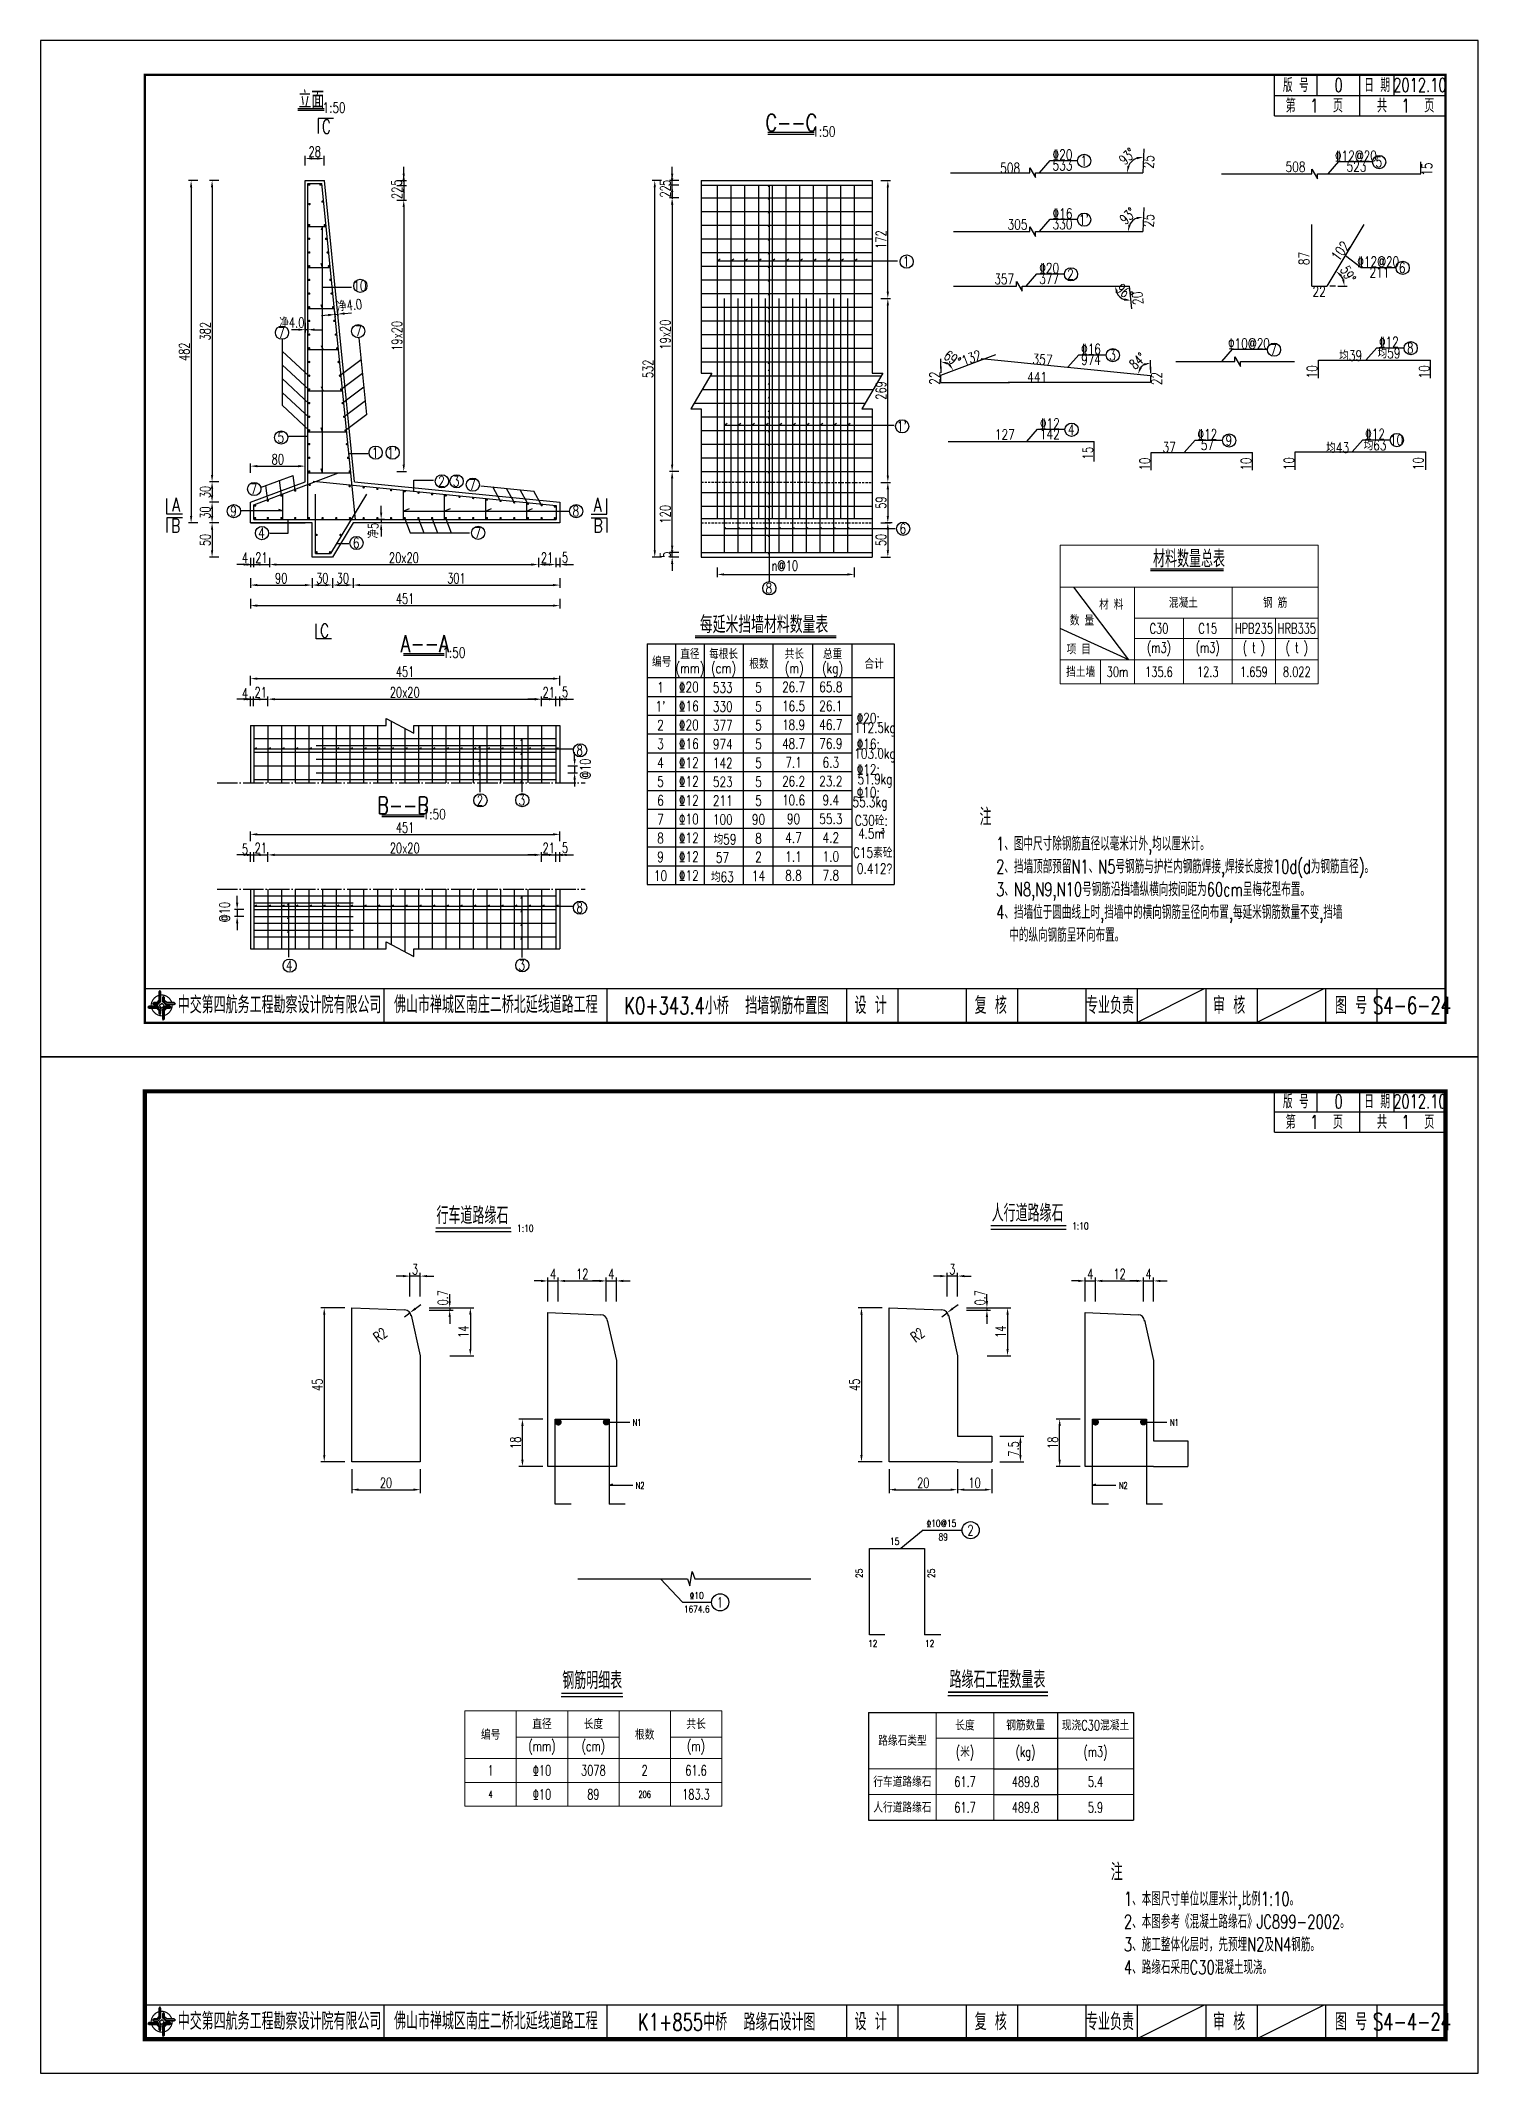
# Model space of a CAD drawing. Header units: millimetres. Extents: x -51 to 12129, y -1309 to -715.
# Drawn here: x 10869 to 11289, y -1309 to -715 of the extents above; entities that cross this region are included whole.
import ezdxf
from ezdxf.enums import TextEntityAlignment as Align

# ---------------------------------------------------------------- set-up
doc = ezdxf.new("R2010")
doc.units = ezdxf.units.MM
doc.header["$LTSCALE"] = 0.25
doc.linetypes.add('ACAD_ISO04W100', pattern=[30, 24, -3, 0, -3])
doc.linetypes.add('DASHED', pattern=[4, 2.5, -1.5])
for name, color, linetype in [('0_YELLOW', 2, 'Continuous'), ('1', 1, 'Continuous'), ('lk', 1, 'Continuous'), ('中心线', 3, 'ACAD_ISO04W100'), ('图框', 7, 'Continuous'), ('尺寸标注', 2, 'Continuous'), ('文字', 7, 'Continuous'), ('标注', 4, 'Continuous'), ('次轮廓线', 7, 'Continuous'), ('表格', 7, 'Continuous'), ('钢筋', 6, 'Continuous')]:
    doc.layers.add(name, color=color, linetype=linetype)
doc.styles.get("Standard").update_dxf_attribs({"font": 'simplex1.shx', "width": 0.7, "bigfont": 'hztxt.shx'})
doc.styles.add('TEXT', font='simplex1.shx', dxfattribs={"width": 0.7, "bigfont": 'hztxt.shx'})
doc.styles.add('XGhz', font='simplex1.shx', dxfattribs={"width": 0.8, "bigfont": 'hztxt.shx'})
doc.styles.add('数字', font='simplex1.shx', dxfattribs={"width": 0.8, "bigfont": 'hztxt.shx'})
doc.styles.add('汉字', font='simplex1.shx', dxfattribs={"width": 0.8, "bigfont": 'hztxt.shx'})
doc.styles.add('钢筋', font='simplex1.shx', dxfattribs={"width": 0.8, "height": 2.2, "bigfont": 'hztxt.shx'})
doc.dimstyles.new('STANDARD-50', dxfattribs={"dimscale": 0, "dimtxt": 3, "dimasz": 2, "dimexe": 0.8, "dimexo": 1, "dimgap": 0.5, "dimtad": 1, "dimdec": 0, "dimlfac": 5, "dimzin": 9, "dimdsep": 46, "dimtxsty": 'Standard', "dimcen": 0.5, "dimclrd": 256, "dimclre": 256, "dimclrt": 7, "dimadec": 0, "dimazin": 2, "dimtfac": 1, "dimtdec": 0, "dimtix": 1, "dimtmove": 2, "dimatfit": 3, "dimfxl": 0, "dimtolj": 1, "dimtzin": 0, "dimlwd": -1, "dimlwe": -1, "dimarcsym": 0})
doc.dimstyles.new('比例：1：10', dxfattribs={"dimscale": 0, "dimtxt": 3, "dimasz": 2, "dimexe": 1, "dimexo": 1, "dimgap": 0.5, "dimtad": 1, "dimdec": 1, "dimzin": 9, "dimdsep": 46, "dimtxsty": 'Standard', "dimcen": 0.5, "dimclrd": 256, "dimclre": 256, "dimclrt": 256, "dimadec": 1, "dimazin": 2, "dimtfac": 1, "dimtdec": 1, "dimtix": 1, "dimtmove": 2, "dimatfit": 3, "dimfxl": 0, "dimtolj": 1, "dimtzin": 0, "dimlwd": -1, "dimlwe": -1, "dimarcsym": 0})

msp = doc.modelspace()

# ---------------------------------------------------------------- texts
at = {"width": 0.7}
for s, p in [('材 料', (11178.56538, -880.88925)), ('数 量', (11169.98267, -885.5583)), ('项 目', (11169.04161, -893.97616))]:
    msp.add_text(s, height=3, dxfattribs=at).set_placement(p)
for s, p in [('专业负责', (11181.74435, -996.56012)), ('审 核', (11216.51815, -996.56012)), ('图 号', (11252.13732, -996.56012)), ('S4-6-24', (11269.95697, -996.56013)), ('专业负责', (11181.74435, -1293.56012)), ('审 核', (11216.51815, -1293.56012)), ('图 号', (11252.13732, -1293.56012)), ('S4-4-24', (11269.95697, -1293.56012))]:
    msp.add_text(s, height=5, dxfattribs=at).set_placement(p, align=Align.MIDDLE_CENTER)
at = {"color": 7, "style": 'TEXT', "width": 0.8}
for p in [(11010.91109, -1061.74804), (11173.08599, -1061.03035)]:
    msp.add_text('1:10', height=2, dxfattribs=at).set_placement(p, align=Align.MIDDLE)
at = {"color": 7, "char_height": 2, "attachment_point": 5, "style": 'TEXT'}
for s, insert in [('N1', (11043.57349, -1118.46396)), ('N1', (11200.51755, -1118.46396)), ('N2', (11044.46269, -1136.88748)), ('N2', (11185.6185, -1136.88748))]:
    msp.add_mtext(s, dxfattribs=dict(at, insert=insert))
at = {"insert": (11181.95533, -1247.32112), "char_height": 4, "width": 174.4351665, "attachment_point": 1}
msp.add_mtext('{\\H1.25x;注}\\P  1、本图尺寸单位以厘米计,比例1:10。\\P  2、本图参考《混凝土路缘石》JC899-2002。\\P  3、施工整体化层时，先预埋N2及N4钢筋。\\P  4、路缘石采用C30混凝土现浇。\\P      ', dxfattribs=at)
at = {"layer": '图框', "width": 0.7}
for s, p in [('中交第四航务工程勘察设计院有限公司', (10939.11923, -996.40627)), ('佛山市禅城区南庄二桥北延线道路工程', (11002.29837, -996.34001)), ('K0+343.4小桥  挡墙钢筋布置图', (11069.75412, -996.65471)), ('设 计', (11111.79879, -996.56012)), ('复 核', (11146.8936, -996.56012)), ('中交第四航务工程勘察设计院有限公司', (10939.11923, -1293.40626)), ('佛山市禅城区南庄二桥北延线道路工程', (11002.29837, -1293.34001)), ('K1+855中桥  路缘石设计图', (11069.75412, -1293.65471)), ('设 计', (11111.79879, -1293.56012)), ('复 核', (11146.8936, -1293.56012))]:
    msp.add_text(s, height=5, dxfattribs=at).set_placement(p, align=Align.MIDDLE_CENTER)
at = {"layer": '尺寸标注', "color": 7, "style": 'TEXT', "width": 0.8}
for s, p in [('15', (11118.82264, -1153.1836)), ('%%13110@15', (11132.47631, -1147.94018)), ('89', (11132.99811, -1151.94018)), ('%%13110', (11060.98854, -1169.00589)), ('1674.6', (11060.98854, -1173.00589)), ('12', (11112.42438, -1183.03787)), ('12', (11129.03817, -1183.03787))]:
    msp.add_text(s, height=2, dxfattribs=at).set_placement(p, align=Align.MIDDLE)
for p in [(11108.461, -1162.5326), (11129.54006, -1162.5326)]:
    msp.add_text('25', height=2, rotation=90, dxfattribs=at).set_placement(p, align=Align.MIDDLE)
at = {"layer": '文字', "width": 0.75}
for s, height, style, p in [('立面', 5, 'XGhz', (10948.41219, -731.64327)), ('1:50', 3, '数字', (10955.04282, -734.23456)), ('C--C', 5, 'XGhz', (11088.63646, -738.61942)), ('C', 4, 'XGhz', (10952.79407, -739.77344)), ('1:50', 3, '数字', (11098.14084, -741.2107)), ('%%13220', 3, '钢筋', (11167.83594, -747.96909)), ('1', 3, '数字', (11174.08086, -749.73919)), ('%%13212@20', 3, '钢筋', (11253.57226, -748.33144)), ('508', 3, '数字', (11152.54716, -751.90103)), ('533', 3, '数字', (11167.83594, -751.05678)), ('508', 3, '数字', (11235.93611, -751.53029)), ('523', 3, '数字', (11253.71487, -751.41913)), ('5', 3, '数字', (11260.25149, -750.10154)), ('%%13216', 3, '钢筋', (11167.83594, -765.17338)), ("1'", 3, '数字', (11174.08086, -766.94347)), ('305', 3, '数字', (11154.70747, -768.37222)), ('330', 3, '数字', (11167.83594, -768.26106)), ('1', 3, '数字', (11122.21485, -779.18953)), ('%%13212@20', 3, '钢筋', (11260.09884, -779.2437)), ('357', 3, '数字', (11150.84109, -784.33319)), ('%%13220', 3, '钢筋', (11163.96956, -781.13434)), ('377', 3, '数字', (11163.96956, -784.22203)), ('2', 3, '数字', (11170.21448, -782.90444)), ('211', 3, '数字', (11260.43565, -782.33139)), ('6', 3, '数字', (11267.11222, -781.0138)), ('10', 3, '数字', (10962.6007, -786.27841)), ('22', 3, '数字', (11242.82694, -787.93964)), ('7', 3, '数字', (10939.72183, -799.96043)), ('7', 3, '数字', (10962.19223, -799.53806)), ('%%13110@20', 3, '钢筋', (11222.32604, -803.16397)), ('%%13212', 3, '钢筋', (11263.2147, -802.72553)), ('%%13216', 3, '钢筋', (11176.18561, -804.77129)), ('974', 3, '数字', (11176.18561, -807.85898)), ('3', 3, '数字', (11182.43052, -806.54138)), ('7', 3, '数字', (11229.52997, -804.93406)), ('均39', 3, '数字', (11252.01166, -806.52556)), ('均59', 3, '数字', (11263.2147, -805.81322)), ('8', 3, '数字', (11269.45962, -804.49562)), ('441', 3, '数字', (11160.45915, -813.02532)), ('%%13212', 3, '钢筋', (11164.14837, -826.54954)), ('5', 3, '数字', (10939.48781, -830.60791)), ("1'", 3, '数字', (11120.90179, -827.33676)), ('127', 3, '数字', (11151.0199, -829.74839)), ('142', 3, '数字', (11164.14837, -829.63723)), ('4', 3, '数字', (11170.39329, -828.31964)), ('%%13212', 3, '钢筋', (11210.1753, -829.6844)), ('57', 3, '数字', (11210.1753, -832.77209)), ('9', 3, '数字', (11216.42022, -831.45449)), ('均63', 3, '数字', (11259.17219, -832.69841)), ('%%13212', 3, '钢筋', (11259.16107, -829.57093)), ('10', 3, '数字', (11265.40599, -831.34102)), ('1', 3, '数字', (10967.08748, -835.0186)), ("1'", 3, '数字', (10972.0396, -835.0186)), ('37', 3, '数字', (11199.02382, -833.46422)), ('均43', 3, '数字', (11248.21535, -833.45811)), ('2', 3, '数字', (10986.44547, -843.39452)), ('3', 3, '数字', (10990.73232, -843.39452)), ('7', 3, '数字', (10995.4686, -844.38614)), ('A', 4, 'XGhz', (10908.89881, -850.29239)), ('7', 3, '数字', (10931.60724, -845.64703)), ('A', 4, 'XGhz', (11032.02327, -850.29239)), ('B', 4, 'XGhz', (10908.75489, -856.41314)), ('9', 3, '数字', (10925.67456, -852.12705)), ('8', 3, '数字', (11025.64612, -852.12705)), ('B', 4, 'XGhz', (11032.16719, -856.41314)), ('4', 3, '数字', (10933.8685, -858.52807)), ('6', 3, '数字', (10961.49792, -861.42103)), ('7', 3, '数字', (10997.03228, -858.44042)), ('6', 3, '数字', (11121.20467, -857.25951)), ('8', 3, '数字', (11082.09329, -874.65494)), ('每延米挡墙材料数量表', 5, '汉字', (11080.65319, -885.02587)), ('C', 4, 'XGhz', (10952.27387, -887.08176)), ('A--A', 5, 'XGhz', (10981.54446, -890.88787)), ('1:50', 3, '数字', (10990.0679, -893.47916)), ('编号', 3, '数字', (11050.75871, -895.96522)), ('(mm)', 3, '数字', (11059.008, -898.22997)), ('直径', 3, '数字', (11059.008, -893.72748)), ('每根长', 3, '数字', (11068.83485, -893.72748)), ('(cm)', 3, '数字', (11068.83485, -898.22997)), ('根数', 3, '数字', (11079.16606, -896.58098)), ('(m)', 3, '数字', (11089.49848, -898.22997)), ('共长', 3, '数字', (11089.49848, -893.72748)), ('(kg)', 3, '数字', (11100.68614, -898.22997)), ('总重', 3, '数字', (11100.68614, -893.72748)), ('合计', 3, '数字', (11112.83142, -896.58827)), ('1', 3, '数字', (11050.41017, -903.6229)), ('%%13220', 3, '钢筋', (11058.66303, -903.56364)), ('533', 3, '数字', (11068.59232, -903.69121)), ('5', 3, '数字', (11079.00977, -903.67155)), ('26.7', 3, '数字', (11089.29664, -903.52659)), ('65.8', 3, '数字', (11100.18567, -903.50537)), ("1'", 3, '数字', (11050.41017, -909.17572)), ('%%13216', 3, '钢筋', (11058.66303, -909.11646)), ('330', 3, '数字', (11068.59232, -909.24403)), ('5', 3, '数字', (11079.00977, -909.22437)), ('16.5', 3, '数字', (11089.29664, -909.07941)), ('26.1', 3, '数字', (11100.18567, -909.05819)), ('2', 3, '数字', (11050.41017, -914.67572)), ('%%13220', 3, '钢筋', (11058.66303, -914.61646)), ('377', 3, '数字', (11068.59232, -914.74403)), ('5', 3, '数字', (11079.00977, -914.72437)), ('18.9', 3, '数字', (11089.29664, -914.57941)), ('46.7', 3, '数字', (11100.18567, -914.55819)), ('112.5kg', 3, '数字', (11113.09203, -915.92753)), ('%%13220:', 3, '钢筋', (11111.11301, -912.64683)), ('8', 3, '数字', (11026.79765, -922.00404)), ('3', 3, '数字', (11050.41017, -920.17572)), ('%%13216', 3, '钢筋', (11058.66303, -920.11646)), ('974', 3, '数字', (11068.59232, -920.24403)), ('5', 3, '数字', (11079.00977, -920.22437)), ('48.7', 3, '数字', (11089.29664, -920.07941)), ('76.9', 3, '数字', (11100.18567, -920.05819)), ('%%13216:', 3, '钢筋', (11111.11301, -920.19268)), ('4', 3, '数字', (11050.41017, -925.67572)), ('%%13212', 3, '钢筋', (11058.66303, -925.61646)), ('142', 3, '数字', (11068.59232, -925.74403)), ('5', 3, '数字', (11079.00977, -925.72437)), ('7.1', 3, '数字', (11089.29664, -925.57941)), ('6.3', 3, '数字', (11100.18567, -925.55819)), ('103.0kg', 3, '数字', (11113.09203, -923.47338)), ('%%13212:', 3, '钢筋', (11111.11301, -927.64847)), ('5', 3, '数字', (11050.41017, -931.17572)), ('%%13212', 3, '钢筋', (11058.66303, -931.11646)), ('523', 3, '数字', (11068.59232, -931.24403)), ('5', 3, '数字', (11079.00977, -931.22437)), ('26.2', 3, '数字', (11089.29664, -931.07941)), ('23.2', 3, '数字', (11100.18567, -931.05819)), ('51.9kg', 3, '数字', (11113.09203, -930.92917)), ('B--B', 5, 'XGhz', (10975.21702, -938.10375)), ('2', 3, '数字', (10997.67646, -936.62606)), ('3', 3, '数字', (11009.9235, -936.58623)), ('6', 3, '数字', (11050.41017, -936.67572)), ('%%13212', 3, '钢筋', (11058.66303, -936.61646)), ('211', 3, '数字', (11068.59232, -936.74403)), ('5', 3, '数字', (11079.00977, -936.72437)), ('10.6', 3, '数字', (11089.29664, -936.57941)), ('9.4', 3, '数字', (11100.18567, -936.55819)), ('55.3kg', 3, '数字', (11111.60544, -937.61706)), ('%%13110:', 3, '钢筋', (11111.11301, -934.33636)), ('1:50', 3, '数字', (10984.27478, -940.69504)), ('7', 3, '数字', (11050.41017, -942.17572)), ('%%13110', 3, '钢筋', (11058.66303, -942.11646)), ('100', 3, '数字', (11068.59232, -942.24403)), ('90', 3, '数字', (11079.00977, -942.22437)), ('90', 3, '数字', (11089.29664, -942.07941)), ('55.3', 3, '数字', (11100.18567, -942.05819)), ('C30砼:', 3, '数字', (11111.982, -942.36053)), ('8', 3, '数字', (11050.41017, -947.67572)), ('%%13212', 3, '钢筋', (11058.66303, -947.61646)), (' 均59', 3, '数字', (11068.4907, -947.8728)), ('8', 3, '数字', (11079.00977, -947.72437)), ('4.7', 3, '数字', (11089.27745, -947.57941)), ('4.2', 3, '数字', (11100.16648, -947.55819)), ('4.5m', 3, '数字', (11111.982, -946.34661)), ('3', 1.5, '数字', (11115.33087, -945.61973)), ('9', 3, '数字', (11050.41017, -953.17572)), ('%%13212', 3, '钢筋', (11058.66303, -953.11646)), ('57', 3, '数字', (11068.4907, -953.3728)), ('2', 3, '数字', (11079.00977, -953.22437)), ('1.1', 3, '数字', (11089.27745, -953.07941)), ('1.0', 3, '数字', (11100.16648, -953.05819)), ('10', 3, '数字', (11050.41017, -958.67572)), ('%%13212', 3, '钢筋', (11058.66303, -958.61646)), ('均63', 3, '数字', (11068.4907, -958.8728)), ('14', 3, '数字', (11079.00977, -958.72437)), ('8.8', 3, '数字', (11089.27745, -958.57941)), ('7.8', 3, '数字', (11100.16648, -958.55819)), ('8', 3, '数字', (11026.79765, -967.99514)), ('4', 3, '数字', (10941.95782, -984.92899)), ('3', 3, '数字', (11009.9235, -984.83442))]:
    msp.add_text(s, height=height, dxfattribs=dict(at, style=style)).set_placement(p, align=Align.MIDDLE)
at = {"layer": '文字', "width": 0.7}
for s, height, p in [('版 号', 4, (11236.00412, -727.65471)), ('0', 4, (11248.50412, -727.65471)), ('日 期', 4, (11259.75412, -727.65471)), ('2012.10', 4, (11272.25412, -727.65471)), ('版 号', 4, (11236.00412, -1024.65471)), ('0', 4, (11248.50412, -1024.65471)), ('日 期', 4, (11259.75412, -1024.65471)), ('2012.10', 4, (11272.25412, -1024.65471)), ('行车道路缘石', 5, (10995.47391, -1057.97725)), ('人行道路缘石', 5, (11157.64881, -1057.25957)), ('2', 3, (11140.9722, -1149.96416)), ('1', 3, (11067.78364, -1171.02987)), ('路缘石工程数量表', 5, (11148.84313, -1193.59359))]:
    msp.add_text(s, height=height, dxfattribs=at).set_placement(p, align=Align.MIDDLE_CENTER)
at = {"layer": '文字', "style": '数字', "width": 0.75}
for s, rotation, p in [('25', 85.72794646, (11193.02806, -750.04144)), ('15', 90, (11274.31986, -752.1937)), ('25', 85.72794646, (11193.02806, -767.24572)), ('87', 90, (11238.43057, -778.29939)), ('102', 52.8273937, (11249.02805, -776.13684)), ('20', 96, (11189.78689, -789.91283)), ('132', 20.26782104, (11141.2499, -807.35618)), ('357', 356.18964484, (11162.0062, -807.8594)), ('22', 90, (11130.51007, -813.25715)), ('22', 90, (11195.35024, -813.41449)), ('10', 90, (11240.75457, -811.41066)), ('10', 90, (11273.53552, -811.41066)), ('15', 90, (11175.24468, -835.23467)), ('10', 90, (11191.87244, -838.36953)), ('10', 90, (11221.48782, -838.36953)), ('10', 90, (11234.01496, -838.25606)), ('10', 90, (11271.78757, -838.25606))]:
    msp.add_text(s, height=3, rotation=rotation, dxfattribs=at).set_placement(p, align=Align.MIDDLE)
for s, p in [('C15素砼:', (11112.89186, -951.90837)), ('0.412%%143', (11112.93231, -956.61513))]:
    msp.add_text(s, height=3, dxfattribs=at).set_placement(p, align=Align.MIDDLE_CENTER)
at = {"layer": '文字', "color": 7, "width": 0.7}
msp.add_text('钢筋明细表', height=5, dxfattribs=at).set_placement((11030.46076, -1193.83698), align=Align.MIDDLE_CENTER)
at = {"layer": '文字', "insert": (11143.61713, -978.01777), "char_height": 4, "width": 122.0564862, "attachment_point": 7}
msp.add_mtext('{\\H1.25x;注}\\P\\pi-1,l2;  1、图中尺寸除钢筋直径以毫米计外,均以厘米计。\\P  2、挡墙顶部预留N1、N5号钢筋与护栏内钢筋焊接,焊接长度按10d(d为钢筋直径)。\\P  3、N8,N9,N10号钢筋沿挡墙纵横向按间距为60cm呈梅花型布置。\\P  4、挡墙位于圆曲线上时,挡墙中的横向钢筋呈径向布置,每延米钢筋数量不变,挡墙       \\P    中的纵向钢筋呈环向布置。', dxfattribs=at)

# ---------------------------------------------------------------- blocks, each defined once
blk = doc.blocks.new('*D1996')
at = {"layer": 'Defpoints', "color": 0}
for p in [(11015.69, -907.1), (10935.69, -914.76), (11015.69, -914.76)]:
    blk.add_point(p, dxfattribs=at)
at = {"layer": '标注'}
for p, q in [((10935.69, -909.1), (10935.69, -906.3)), ((10937.69, -907.1), (11013.69, -907.1)), ((11015.69, -909.1), (11015.69, -906.3))]:
    blk.add_line(p, q, dxfattribs=at)
for points in [[(10937.69, -906.76), (10937.69, -907.43), (10935.69, -907.1)], [(11013.69, -906.76), (11013.69, -907.43), (11015.69, -907.1)]]:
    blk.add_solid(points, dxfattribs=at)
at = {"layer": '标注', "color": 7, "insert": (10975.69, -905.1), "char_height": 3, "attachment_point": 5}
blk.add_mtext('\\A1;20x20', dxfattribs=at)
blk = doc.blocks.new('*D1997')
at = {"layer": 'Defpoints', "color": 0}
for p in [(11021, -901.09), (11021, -913.1), (10930.6, -914.76)]:
    blk.add_point(p, dxfattribs=at)
at = {"layer": '标注'}
for p, q in [((10930.6, -903.09), (10930.6, -900.29)), ((10932.6, -901.09), (11019, -901.09)), ((11021, -903.09), (11021, -900.29))]:
    blk.add_line(p, q, dxfattribs=at)
for points in [[(10932.6, -900.76), (10932.6, -901.42), (10930.6, -901.09)], [(11019, -900.76), (11019, -901.42), (11021, -901.09)]]:
    blk.add_solid(points, dxfattribs=at)
at = {"layer": '标注', "color": 7, "insert": (10975.8, -899.09), "char_height": 3, "attachment_point": 5}
blk.add_mtext('\\A1;451', dxfattribs=at)
blk = doc.blocks.new('*D1998')
at = {"layer": 'Defpoints', "color": 0}
for p in [(10946.6, -838.99), (10930.6, -845.67), (10946.6, -843.56)]:
    blk.add_point(p, dxfattribs=at)
at = {"layer": '标注'}
for p, q in [((10930.6, -840.99), (10930.6, -838.19)), ((10932.6, -838.99), (10944.6, -838.99)), ((10946.6, -840.99), (10946.6, -838.19))]:
    blk.add_line(p, q, dxfattribs=at)
for points in [[(10932.6, -838.66), (10932.6, -839.32), (10930.6, -838.99)], [(10944.6, -838.66), (10944.6, -839.32), (10946.6, -838.99)]]:
    blk.add_solid(points, dxfattribs=at)
at = {"layer": '标注', "color": 7, "insert": (10938.6, -836.99), "char_height": 3, "attachment_point": 5}
blk.add_mtext('\\A1;80', dxfattribs=at)
blk = doc.blocks.new('*D1999')
at = {"layer": 'Defpoints', "color": 0}
for p in [(10930.6, -869.09), (10948.6, -869.09), (10948.6, -873.75)]:
    blk.add_point(p, dxfattribs=at)
at = {"layer": '标注'}
for p, q in [((10930.6, -871.75), (10930.6, -874.55)), ((10948.6, -871.75), (10948.6, -874.55)), ((10932.6, -873.75), (10946.6, -873.75))]:
    blk.add_line(p, q, dxfattribs=at)
for points in [[(10932.6, -873.42), (10932.6, -874.08), (10930.6, -873.75)], [(10946.6, -873.42), (10946.6, -874.08), (10948.6, -873.75)]]:
    blk.add_solid(points, dxfattribs=at)
at = {"layer": '标注', "color": 7, "insert": (10939.6, -871.75), "char_height": 3, "attachment_point": 5}
blk.add_mtext('\\A1;90', dxfattribs=at)
blk = doc.blocks.new('*D2000')
at = {"layer": 'Defpoints', "color": 0}
for p in [(10930.6, -868.54), (11021, -868.1), (11021, -879.75)]:
    blk.add_point(p, dxfattribs=at)
at = {"layer": '标注'}
for p, q in [((10930.6, -877.75), (10930.6, -880.55)), ((11021, -877.75), (11021, -880.55)), ((10932.6, -879.75), (11019, -879.75))]:
    blk.add_line(p, q, dxfattribs=at)
for points in [[(10932.6, -879.42), (10932.6, -880.08), (10930.6, -879.75)], [(11019, -879.42), (11019, -880.08), (11021, -879.75)]]:
    blk.add_solid(points, dxfattribs=at)
at = {"layer": '标注', "color": 7, "insert": (10975.8, -877.75), "char_height": 3, "attachment_point": 5}
blk.add_mtext('\\A1;451', dxfattribs=at)
blk = doc.blocks.new('*D2001')
at = {"layer": 'Defpoints', "color": 0}
for p in [(10923.53, -843.56), (10919.41, -849.56), (10921.05, -849.56)]:
    blk.add_point(p, dxfattribs=at)
at = {"layer": '标注'}
for p, q in [((10921.41, -843.56), (10918.61, -843.56)), ((10919.41, -845.56), (10919.41, -847.56)), ((10920.05, -849.56), (10918.61, -849.56))]:
    blk.add_line(p, q, dxfattribs=at)
for points in [[(10919.07, -845.56), (10919.74, -845.56), (10919.41, -843.56)], [(10919.07, -847.56), (10919.74, -847.56), (10919.41, -849.56)]]:
    blk.add_solid(points, dxfattribs=at)
at = {"layer": '标注', "color": 7, "insert": (10917.41, -846.56), "char_height": 3, "attachment_point": 5, "rotation": 90}
blk.add_mtext('\\A1;30', dxfattribs=at)
blk = doc.blocks.new('*D2002')
at = {"layer": 'Defpoints', "color": 0}
for p in [(10929.7, -849.56), (10919.41, -855.56), (10929.7, -855.56)]:
    blk.add_point(p, dxfattribs=at)
at = {"layer": '标注'}
for p, q in [((10921.41, -849.56), (10918.61, -849.56)), ((10919.41, -851.56), (10919.41, -853.56)), ((10921.41, -855.56), (10918.61, -855.56))]:
    blk.add_line(p, q, dxfattribs=at)
for points in [[(10919.07, -851.56), (10919.74, -851.56), (10919.41, -849.56)], [(10919.07, -853.56), (10919.74, -853.56), (10919.41, -855.56)]]:
    blk.add_solid(points, dxfattribs=at)
at = {"layer": '标注', "color": 7, "insert": (10917.41, -852.56), "char_height": 3, "attachment_point": 5, "rotation": 90}
blk.add_mtext('\\A1;30', dxfattribs=at)
blk = doc.blocks.new('*D2003')
at = {"layer": 'Defpoints', "color": 0}
for p in [(10929.15, -755.56), (10913.28, -855.56), (10927.2, -855.56)]:
    blk.add_point(p, dxfattribs=at)
at = {"layer": '标注'}
for p, q in [((10915.28, -755.56), (10912.48, -755.56)), ((10913.28, -757.56), (10913.28, -853.56)), ((10915.28, -855.56), (10912.48, -855.56))]:
    blk.add_line(p, q, dxfattribs=at)
for points in [[(10912.95, -757.56), (10913.62, -757.56), (10913.28, -755.56)], [(10912.95, -853.56), (10913.62, -853.56), (10913.28, -855.56)]]:
    blk.add_solid(points, dxfattribs=at)
at = {"layer": '标注', "color": 7, "insert": (10911.28, -805.56), "char_height": 3, "attachment_point": 5, "rotation": 90}
blk.add_mtext('\\A1;482', dxfattribs=at)
blk = doc.blocks.new('*D2004')
at = {"layer": 'Defpoints', "color": 0}
for p in [(10926.73, -970.57), (10931.6, -968.57), (10931.6, -970.57)]:
    blk.add_point(p, dxfattribs=at)
at = {"layer": '文字'}
for p, q in [((10926.73, -966.57), (10926.73, -964.57)), ((10928.73, -968.57), (10925.93, -968.57)), ((10928.73, -970.57), (10925.93, -970.57)), ((10926.73, -968.57), (10926.73, -970.57)), ((10926.73, -972.57), (10926.73, -974.57))]:
    blk.add_line(p, q, dxfattribs=at)
for points in [[(10926.4, -966.57), (10927.07, -966.57), (10926.73, -968.57)], [(10926.4, -972.57), (10927.07, -972.57), (10926.73, -970.57)]]:
    blk.add_solid(points, dxfattribs=at)
at = {"layer": '文字', "color": 7, "insert": (10923.07, -969.34), "char_height": 3, "attachment_point": 5, "rotation": 90}
blk.add_mtext('\\A1;@10', dxfattribs=at)
blk = doc.blocks.new('*D2005')
at = {"layer": 'Defpoints', "color": 0}
for p in [(10935.69, -907.1), (10931.5, -914.76), (10935.69, -914.76)]:
    blk.add_point(p, dxfattribs=at)
at = {"layer": '标注'}
for p, q in [((10929.5, -907.1), (10927.5, -907.1)), ((10931.5, -909.1), (10931.5, -906.3)), ((10931.5, -907.1), (10935.69, -907.1)), ((10935.69, -909.1), (10935.69, -906.3)), ((10937.69, -907.1), (10939.69, -907.1))]:
    blk.add_line(p, q, dxfattribs=at)
for points in [[(10929.5, -906.76), (10929.5, -907.43), (10931.5, -907.1)], [(10937.69, -906.76), (10937.69, -907.43), (10935.69, -907.1)]]:
    blk.add_solid(points, dxfattribs=at)
at = {"layer": '标注', "color": 7, "insert": (10933.59, -905.1), "char_height": 3, "attachment_point": 5}
blk.add_mtext('\\A1;21', dxfattribs=at)
blk = doc.blocks.new('*D2006')
at = {"layer": 'Defpoints', "color": 0}
for p in [(10931.5, -907.1), (10930.6, -914.76), (10931.5, -914.76)]:
    blk.add_point(p, dxfattribs=at)
at = {"layer": '标注'}
for p, q in [((10928.6, -907.1), (10926.6, -907.1)), ((10930.6, -909.1), (10930.6, -906.3)), ((10930.6, -907.1), (10931.5, -907.1)), ((10931.5, -909.1), (10931.5, -906.3)), ((10933.5, -907.1), (10935.5, -907.1))]:
    blk.add_line(p, q, dxfattribs=at)
for points in [[(10928.6, -906.76), (10928.6, -907.43), (10930.6, -907.1)], [(10933.5, -906.76), (10933.5, -907.43), (10931.5, -907.1)]]:
    blk.add_solid(points, dxfattribs=at)
at = {"layer": '标注', "color": 7, "insert": (10929.01, -905.41), "char_height": 3, "attachment_point": 5}
blk.add_mtext('\\A1;4', dxfattribs=at)
blk = doc.blocks.new('*D2007')
at = {"layer": 'Defpoints', "color": 0}
for p in [(10924.31, -855.56), (10919.41, -865.56), (10929.7, -865.56)]:
    blk.add_point(p, dxfattribs=at)
at = {"layer": '标注'}
for p, q in [((10921.41, -855.56), (10918.61, -855.56)), ((10919.41, -857.56), (10919.41, -863.56)), ((10921.41, -865.56), (10918.61, -865.56))]:
    blk.add_line(p, q, dxfattribs=at)
for points in [[(10919.07, -857.56), (10919.74, -857.56), (10919.41, -855.56)], [(10919.07, -863.56), (10919.74, -863.56), (10919.41, -865.56)]]:
    blk.add_solid(points, dxfattribs=at)
at = {"layer": '标注', "color": 7, "insert": (10917.41, -860.56), "char_height": 3, "attachment_point": 5, "rotation": 90}
blk.add_mtext('\\A1;50', dxfattribs=at)
blk = doc.blocks.new('*D2008')
at = {"layer": 'Defpoints', "color": 0}
for p in [(10929.15, -755.56), (10919.41, -843.56), (10929.7, -843.56)]:
    blk.add_point(p, dxfattribs=at)
at = {"layer": '标注'}
for p, q in [((10921.41, -755.56), (10918.61, -755.56)), ((10919.41, -757.56), (10919.41, -841.56)), ((10921.41, -843.56), (10918.61, -843.56))]:
    blk.add_line(p, q, dxfattribs=at)
for points in [[(10919.07, -757.56), (10919.74, -757.56), (10919.41, -755.56)], [(10919.07, -841.56), (10919.74, -841.56), (10919.41, -843.56)]]:
    blk.add_solid(points, dxfattribs=at)
at = {"layer": '标注', "color": 7, "insert": (10917.41, -799.56), "char_height": 3, "attachment_point": 5, "rotation": 90}
blk.add_mtext('\\A1;382', dxfattribs=at)
blk = doc.blocks.new('*D2009')
at = {"layer": 'Defpoints', "color": 0}
for p in [(11067, -866.8), (11107, -866.8), (11107, -870.64)]:
    blk.add_point(p, dxfattribs=at)
at = {"layer": '文字'}
for p, q in [((11067, -868.64), (11067, -871.44)), ((11069, -870.64), (11105, -870.64)), ((11107, -868.64), (11107, -871.44))]:
    blk.add_line(p, q, dxfattribs=at)
for points in [[(11069, -870.31), (11069, -870.97), (11067, -870.64)], [(11105, -870.31), (11105, -870.97), (11107, -870.64)]]:
    blk.add_solid(points, dxfattribs=at)
at = {"layer": '文字', "color": 7, "insert": (11086.71, -868.08), "char_height": 3, "attachment_point": 5}
blk.add_mtext('\\A1;n@10', dxfattribs=at)
blk = doc.blocks.new('*D2010')
at = {"layer": 'Defpoints', "color": 0}
for p in [(11048.73, -755.56), (11055.05, -755.56), (11055.05, -865.56)]:
    blk.add_point(p, dxfattribs=at)
at = {"layer": '标注'}
for p, q in [((11050.73, -755.56), (11047.93, -755.56)), ((11048.73, -863.56), (11048.73, -757.56)), ((11050.73, -865.56), (11047.93, -865.56))]:
    blk.add_line(p, q, dxfattribs=at)
for points in [[(11048.4, -757.56), (11049.06, -757.56), (11048.73, -755.56)], [(11048.4, -863.56), (11049.06, -863.56), (11048.73, -865.56)]]:
    blk.add_solid(points, dxfattribs=at)
at = {"layer": '标注', "color": 7, "insert": (11046.73, -810.56), "char_height": 3, "attachment_point": 5, "rotation": 90}
blk.add_mtext('\\A1;532', dxfattribs=at)
blk = doc.blocks.new('*D2011')
at = {"layer": 'Defpoints', "color": 0}
for p in [(10960.6, -865.78), (11021, -867.23), (11021, -873.75)]:
    blk.add_point(p, dxfattribs=at)
at = {"layer": '标注'}
for p, q in [((10960.6, -871.75), (10960.6, -874.55)), ((11021, -871.75), (11021, -874.55)), ((10962.6, -873.75), (11019, -873.75))]:
    blk.add_line(p, q, dxfattribs=at)
for points in [[(10962.6, -873.42), (10962.6, -874.08), (10960.6, -873.75)], [(11019, -873.42), (11019, -874.08), (11021, -873.75)]]:
    blk.add_solid(points, dxfattribs=at)
at = {"layer": '标注', "color": 7, "insert": (10990.8, -871.75), "char_height": 3, "attachment_point": 5}
blk.add_mtext('\\A1;301', dxfattribs=at)
blk = doc.blocks.new('*D2012')
at = {"layer": 'Defpoints', "color": 0}
for p in [(10970.81, -854.56), (10968.8, -855.56), (10970.81, -855.56)]:
    blk.add_point(p, dxfattribs=at)
at = {"layer": '文字'}
for p, q in [((10969.81, -854.56), (10968, -854.56)), ((10968.8, -852.56), (10968.8, -850.56)), ((10968.8, -854.56), (10968.8, -855.56)), ((10969.81, -855.56), (10968, -855.56)), ((10968.8, -857.56), (10968.8, -859.56))]:
    blk.add_line(p, q, dxfattribs=at)
for points in [[(10968.47, -852.56), (10969.13, -852.56), (10968.8, -854.56)], [(10968.47, -857.56), (10969.13, -857.56), (10968.8, -855.56)]]:
    blk.add_solid(points, dxfattribs=at)
at = {"layer": '文字', "color": 7, "insert": (10966.47, -858.58), "char_height": 3, "attachment_point": 5, "rotation": 90}
blk.add_mtext('\\A1; 净5', dxfattribs=at)
blk = doc.blocks.new('*D2013')
at = {"layer": 'Defpoints', "color": 0}
for p in [(10948.6, -866.04), (10954.6, -866.04), (10954.6, -873.75)]:
    blk.add_point(p, dxfattribs=at)
at = {"layer": '标注'}
for p, q in [((10948.6, -871.75), (10948.6, -874.55)), ((10954.6, -871.75), (10954.6, -874.55)), ((10950.6, -873.75), (10952.6, -873.75))]:
    blk.add_line(p, q, dxfattribs=at)
for points in [[(10950.6, -873.42), (10950.6, -874.08), (10948.6, -873.75)], [(10952.6, -873.42), (10952.6, -874.08), (10954.6, -873.75)]]:
    blk.add_solid(points, dxfattribs=at)
at = {"layer": '标注', "color": 7, "insert": (10951.6, -871.75), "char_height": 3, "attachment_point": 5}
blk.add_mtext('\\A1;30', dxfattribs=at)
blk = doc.blocks.new('*D2014')
at = {"layer": 'Defpoints', "color": 0}
for p in [(10954.6, -866.04), (10960.6, -868.6), (10960.6, -873.75)]:
    blk.add_point(p, dxfattribs=at)
at = {"layer": '标注'}
for p, q in [((10954.6, -871.75), (10954.6, -874.55)), ((10960.6, -871.75), (10960.6, -874.55)), ((10956.6, -873.75), (10958.6, -873.75))]:
    blk.add_line(p, q, dxfattribs=at)
for points in [[(10956.6, -873.42), (10956.6, -874.08), (10954.6, -873.75)], [(10958.6, -873.42), (10958.6, -874.08), (10960.6, -873.75)]]:
    blk.add_solid(points, dxfattribs=at)
at = {"layer": '标注', "color": 7, "insert": (10957.6, -871.75), "char_height": 3, "attachment_point": 5}
blk.add_mtext('\\A1;30', dxfattribs=at)
blk = doc.blocks.new('*D2015')
at = {"layer": 'Defpoints', "color": 0}
for p in [(11019.74, -926.58), (11019.74, -928.58), (11025.32, -928.58)]:
    blk.add_point(p, dxfattribs=at)
at = {"layer": '文字'}
for p, q in [((11023.32, -926.58), (11026.12, -926.58)), ((11025.32, -924.58), (11025.32, -922.58)), ((11025.32, -926.58), (11025.32, -928.58)), ((11023.32, -928.58), (11026.12, -928.58)), ((11025.32, -930.58), (11025.32, -932.58))]:
    blk.add_line(p, q, dxfattribs=at)
for points in [[(11024.99, -924.58), (11025.66, -924.58), (11025.32, -926.58)], [(11024.99, -930.58), (11025.66, -930.58), (11025.32, -928.58)]]:
    blk.add_solid(points, dxfattribs=at)
at = {"layer": '文字', "color": 7, "insert": (11028.44, -927.5), "char_height": 3, "attachment_point": 5, "rotation": 90}
blk.add_mtext('\\A1;@10', dxfattribs=at)
blk = doc.blocks.new('*D2016')
at = {"layer": 'Defpoints', "color": 0}
for p in [(11021, -907.1), (11019.79, -914.76), (11021, -914.76)]:
    blk.add_point(p, dxfattribs=at)
at = {"layer": '标注'}
for p, q in [((11017.79, -907.1), (11015.79, -907.1)), ((11019.79, -909.1), (11019.79, -906.3)), ((11019.79, -907.1), (11021, -907.1)), ((11021, -909.1), (11021, -906.3)), ((11023, -907.1), (11025, -907.1))]:
    blk.add_line(p, q, dxfattribs=at)
for points in [[(11017.79, -906.76), (11017.79, -907.43), (11019.79, -907.1)], [(11023, -906.76), (11023, -907.43), (11021, -907.1)]]:
    blk.add_solid(points, dxfattribs=at)
at = {"layer": '标注', "color": 7, "insert": (11022.53, -905), "char_height": 3, "attachment_point": 5}
blk.add_mtext('\\A1;5', dxfattribs=at)
blk = doc.blocks.new('*D2017')
at = {"layer": 'Defpoints', "color": 0}
for p in [(11019.79, -907.1), (11015.69, -914.76), (11019.79, -914.76)]:
    blk.add_point(p, dxfattribs=at)
at = {"layer": '标注'}
for p, q in [((11013.69, -907.1), (11011.69, -907.1)), ((11015.69, -909.1), (11015.69, -906.3)), ((11015.69, -907.1), (11019.79, -907.1)), ((11019.79, -909.1), (11019.79, -906.3)), ((11021.79, -907.1), (11023.79, -907.1))]:
    blk.add_line(p, q, dxfattribs=at)
for points in [[(11013.69, -906.76), (11013.69, -907.43), (11015.69, -907.1)], [(11021.79, -906.76), (11021.79, -907.43), (11019.79, -907.1)]]:
    blk.add_solid(points, dxfattribs=at)
at = {"layer": '标注', "color": 7, "insert": (11017.74, -905.1), "char_height": 3, "attachment_point": 5}
blk.add_mtext('\\A1;21', dxfattribs=at)
blk = doc.blocks.new('*D2111')
at = {"layer": 'Defpoints', "color": 0}
for p in [(11255.88, -768.4), (11240.65, -786.4), (11245.08, -786.4), (11245.08, -786.4), (11249.93, -784.67)]:
    blk.add_point(p, dxfattribs=at)
at = {"layer": '文字'}
blk.add_line((11248.24, -786.4), (11251.04, -786.4), dxfattribs=at)
blk.add_arc((11245.08, -786.4), 5.15, 22.38469, 36.65157, dxfattribs=at)
for points in [[(11248.99, -783.58), (11249.44, -783.08), (11247.73, -781.99)], [(11250.17, -784.38), (11249.52, -784.51), (11250.24, -786.4)]]:
    blk.add_solid(points, dxfattribs=at)
at = {"layer": '文字', "color": 7, "insert": (11251.31, -782.88), "char_height": 3, "attachment_point": 5, "rotation": 299.51813}
blk.add_mtext('\\A1;59°', dxfattribs=at)
blk = doc.blocks.new('*D2112')
at = {"layer": 'Defpoints', "color": 0}
for p in [(11191.64, -763.43), (11136.05, -770.46), (11180.93, -770.46), (11189.25, -766.65), (11191.29, -770.46)]:
    blk.add_point(p, dxfattribs=at)
at = {"layer": '文字'}
blk.add_line((11184.97, -770.46), (11187.77, -770.46), dxfattribs=at)
blk.add_arc((11191.29, -770.46), 4.32, 113.8742, 153.25989, dxfattribs=at)
for points in [[(11189.48, -766.18), (11189.6, -766.83), (11191.51, -766.14)], [(11187.75, -768.59), (11187.1, -768.44), (11186.97, -770.46)]]:
    blk.add_solid(points, dxfattribs=at)
at = {"layer": '文字', "color": 7, "insert": (11186.93, -765.88), "char_height": 3, "attachment_point": 5, "rotation": 43.56705}
blk.add_mtext('\\A1;93°', dxfattribs=at)
blk = doc.blocks.new('*D2113')
at = {"layer": 'Defpoints', "color": 0}
for p in [(11191.64, -746.23), (11135.09, -753.26), (11181.68, -753.26), (11189.12, -749.2), (11191.29, -753.26)]:
    blk.add_point(p, dxfattribs=at)
at = {"layer": '文字'}
blk.add_line((11184.69, -753.26), (11187.49, -753.26), dxfattribs=at)
blk.add_arc((11191.29, -753.26), 4.6, 112.2579, 154.87619, dxfattribs=at)
for points in [[(11187.45, -751.38), (11186.8, -751.23), (11186.69, -753.26)], [(11189.49, -748.67), (11189.6, -749.33), (11191.52, -748.66)]]:
    blk.add_solid(points, dxfattribs=at)
at = {"layer": '文字', "color": 7, "insert": (11186.74, -748.48), "char_height": 3, "attachment_point": 5, "rotation": 43.56705}
blk.add_mtext('\\A1;93°', dxfattribs=at)
blk = doc.blocks.new('*D2114')
at = {"layer": 'Defpoints', "color": 0}
for p in [(11144.1, -807.52), (11191.86, -809.21), (11193.6, -812.47), (11193.6, -812.47), (11193.6, -814.52)]:
    blk.add_point(p, dxfattribs=at)
at = {"layer": '文字'}
blk.add_line((11193.6, -810.78), (11193.6, -807.98), dxfattribs=at)
blk.add_arc((11193.6, -812.47), 3.69, 121.4088, 142.8806, dxfattribs=at)
for points in [[(11190.96, -810.37), (11190.34, -810.12), (11189.92, -812.11)], [(11191.58, -809), (11191.76, -809.64), (11193.6, -808.78)]]:
    blk.add_solid(points, dxfattribs=at)
at = {"layer": '文字', "color": 7, "insert": (11189.78, -808.25), "char_height": 3, "attachment_point": 5, "rotation": 42.1447}
blk.add_mtext('\\A1;84°', dxfattribs=at)
blk = doc.blocks.new('*D2115')
at = {"layer": 'Defpoints', "color": 0}
for p in [(11128.99, -786.42), (11183.89, -788.63), (11187.42, -786.42), (11193.65, -786.42), (11188.12, -793.03)]:
    blk.add_point(p, dxfattribs=at)
at = {"layer": '文字'}
blk.add_arc((11187.42, -786.42), 4.17, 207.753, 248.247, dxfattribs=at)
for points in [[(11183.41, -788.44), (11184.06, -788.28), (11183.25, -786.42)], [(11185.92, -789.96), (11185.83, -790.62), (11187.86, -790.57)]]:
    blk.add_solid(points, dxfattribs=at)
at = {"layer": '文字', "color": 7, "insert": (11185.97, -788.03), "char_height": 3, "attachment_point": 5, "rotation": 318}
blk.add_mtext('\\A1;96°', dxfattribs=at)
blk = doc.blocks.new('*D2116')
at = {"layer": 'Defpoints', "color": 0}
for p in [(11148.34, -806.36), (11132.32, -812.37), (11132.32, -812.37), (11135.13, -809.68), (11132.32, -814.52)]:
    blk.add_point(p, dxfattribs=at)
at = {"layer": '文字'}
blk.add_line((11132.32, -810.47), (11132.32, -807.67), dxfattribs=at)
blk.add_arc((11132.32, -812.37), 3.89, 50.30336, 60.24277, dxfattribs=at)
for points in [[(11134.16, -809.31), (11134.33, -808.66), (11132.32, -808.47)], [(11135.08, -809.18), (11134.53, -809.56), (11135.96, -811)]]:
    blk.add_solid(points, dxfattribs=at)
at = {"layer": '文字', "color": 7, "insert": (11135.67, -807.52), "char_height": 3, "attachment_point": 5, "rotation": 325.27306}
blk.add_mtext('\\A1;69°', dxfattribs=at)
blk = doc.blocks.new('*D2018')
at = {"layer": 'Defpoints', "color": 0}
for p in [(10973.4, -761.29), (10970.94, -840.56), (10975.4, -840.56)]:
    blk.add_point(p, dxfattribs=at)
at = {"layer": '标注'}
for p, q in [((10974.4, -761.29), (10976.2, -761.29)), ((10975.4, -763.29), (10975.4, -838.56)), ((10973.4, -840.56), (10976.2, -840.56))]:
    blk.add_line(p, q, dxfattribs=at)
for points in [[(10975.07, -763.29), (10975.73, -763.29), (10975.4, -761.29)], [(10975.07, -838.56), (10975.73, -838.56), (10975.4, -840.56)]]:
    blk.add_solid(points, dxfattribs=at)
at = {"layer": '标注', "color": 7, "insert": (10973.4, -800.92), "char_height": 3, "attachment_point": 5, "rotation": 90}
blk.add_mtext('\\A1;19x20', dxfattribs=at)
blk = doc.blocks.new('*D2019')
at = {"layer": 'Defpoints', "color": 0}
for p in [(10936.19, -864.31), (11014.72, -864.31), (11014.72, -867.75)]:
    blk.add_point(p, dxfattribs=at)
at = {"layer": '标注'}
for p, q in [((10936.19, -865.75), (10936.19, -868.55)), ((11014.72, -865.75), (11014.72, -868.55)), ((10938.19, -867.75), (11012.72, -867.75))]:
    blk.add_line(p, q, dxfattribs=at)
for points in [[(10938.19, -867.42), (10938.19, -868.08), (10936.19, -867.75)], [(11012.72, -867.42), (11012.72, -868.08), (11014.72, -867.75)]]:
    blk.add_solid(points, dxfattribs=at)
at = {"layer": '标注', "color": 7, "insert": (10975.45, -865.75), "char_height": 3, "attachment_point": 5}
blk.add_mtext('\\A1;20x20', dxfattribs=at)
blk = doc.blocks.new('*D2020')
at = {"layer": 'Defpoints', "color": 0}
for p in [(11014.72, -864.31), (11019.79, -864.31), (11019.79, -867.75)]:
    blk.add_point(p, dxfattribs=at)
at = {"layer": '标注'}
for p, q in [((11014.72, -865.75), (11014.72, -868.55)), ((11019.79, -865.75), (11019.79, -868.55)), ((11016.72, -867.75), (11017.79, -867.75))]:
    blk.add_line(p, q, dxfattribs=at)
for points in [[(11016.72, -867.42), (11016.72, -868.08), (11014.72, -867.75)], [(11017.79, -867.42), (11017.79, -868.08), (11019.79, -867.75)]]:
    blk.add_solid(points, dxfattribs=at)
at = {"layer": '标注', "color": 7, "insert": (11017.26, -865.75), "char_height": 3, "attachment_point": 5}
blk.add_mtext('\\A1;21', dxfattribs=at)
blk = doc.blocks.new('*D2021')
at = {"layer": 'Defpoints', "color": 0}
for p in [(11019.79, -864.31), (11021, -864.31), (11021, -867.75)]:
    blk.add_point(p, dxfattribs=at)
at = {"layer": '标注'}
for p, q in [((11019.79, -865.75), (11019.79, -868.55)), ((11021, -865.75), (11021, -868.55)), ((11017.79, -867.75), (11015.79, -867.75)), ((11019.79, -867.75), (11021, -867.75)), ((11023, -867.75), (11025, -867.75))]:
    blk.add_line(p, q, dxfattribs=at)
for points in [[(11017.79, -867.42), (11017.79, -868.08), (11019.79, -867.75)], [(11023, -867.42), (11023, -868.08), (11021, -867.75)]]:
    blk.add_solid(points, dxfattribs=at)
at = {"layer": '标注', "color": 7, "insert": (11022.53, -865.65), "char_height": 3, "attachment_point": 5}
blk.add_mtext('\\A1;5', dxfattribs=at)
blk = doc.blocks.new('*D2022')
at = {"layer": 'Defpoints', "color": 0}
for p in [(10931.5, -864.31), (10936.19, -864.31), (10936.19, -867.75)]:
    blk.add_point(p, dxfattribs=at)
at = {"layer": '标注'}
for p, q in [((10931.5, -865.75), (10931.5, -868.55)), ((10936.19, -865.75), (10936.19, -868.55)), ((10929.5, -867.75), (10927.5, -867.75)), ((10931.5, -867.75), (10936.19, -867.75)), ((10938.19, -867.75), (10940.19, -867.75))]:
    blk.add_line(p, q, dxfattribs=at)
for points in [[(10929.5, -867.42), (10929.5, -868.08), (10931.5, -867.75)], [(10938.19, -867.42), (10938.19, -868.08), (10936.19, -867.75)]]:
    blk.add_solid(points, dxfattribs=at)
at = {"layer": '标注', "color": 7, "insert": (10933.84, -865.75), "char_height": 3, "attachment_point": 5}
blk.add_mtext('\\A1;21', dxfattribs=at)
blk = doc.blocks.new('*D2023')
at = {"layer": 'Defpoints', "color": 0}
for p in [(10930.6, -864.31), (10931.5, -864.31), (10931.5, -867.75)]:
    blk.add_point(p, dxfattribs=at)
at = {"layer": '标注'}
for p, q in [((10930.6, -865.75), (10930.6, -868.55)), ((10931.5, -865.75), (10931.5, -868.55)), ((10928.6, -867.75), (10926.6, -867.75)), ((10930.6, -867.75), (10931.5, -867.75)), ((10933.5, -867.75), (10935.5, -867.75))]:
    blk.add_line(p, q, dxfattribs=at)
for points in [[(10928.6, -867.42), (10928.6, -868.08), (10930.6, -867.75)], [(10933.5, -867.42), (10933.5, -868.08), (10931.5, -867.75)]]:
    blk.add_solid(points, dxfattribs=at)
at = {"layer": '标注', "color": 7, "insert": (10929.01, -865.76), "char_height": 3, "attachment_point": 5}
blk.add_mtext('\\A1;4', dxfattribs=at)
blk = doc.blocks.new('*D2024')
at = {"layer": 'Defpoints', "color": 0}
for p in [(11015.69, -952.6), (10935.69, -961.17), (11015.69, -961.17)]:
    blk.add_point(p, dxfattribs=at)
at = {"layer": '标注'}
for p, q in [((10935.69, -954.6), (10935.69, -951.8)), ((10937.69, -952.6), (11013.69, -952.6)), ((11015.69, -954.6), (11015.69, -951.8))]:
    blk.add_line(p, q, dxfattribs=at)
for points in [[(10937.69, -952.26), (10937.69, -952.93), (10935.69, -952.6)], [(11013.69, -952.26), (11013.69, -952.93), (11015.69, -952.6)]]:
    blk.add_solid(points, dxfattribs=at)
at = {"layer": '标注', "color": 7, "insert": (10975.69, -950.6), "char_height": 3, "attachment_point": 5}
blk.add_mtext('\\A1;20x20', dxfattribs=at)
blk = doc.blocks.new('*D2025')
at = {"layer": 'Defpoints', "color": 0}
for p in [(11021, -946.6), (10930.6, -960.85), (11021, -960.85)]:
    blk.add_point(p, dxfattribs=at)
at = {"layer": '标注'}
for p, q in [((10930.6, -948.6), (10930.6, -945.8)), ((10932.6, -946.6), (11019, -946.6)), ((11021, -948.6), (11021, -945.8))]:
    blk.add_line(p, q, dxfattribs=at)
for points in [[(10932.6, -946.26), (10932.6, -946.93), (10930.6, -946.6)], [(11019, -946.26), (11019, -946.93), (11021, -946.6)]]:
    blk.add_solid(points, dxfattribs=at)
at = {"layer": '标注', "color": 7, "insert": (10975.8, -944.6), "char_height": 3, "attachment_point": 5}
blk.add_mtext('\\A1;451', dxfattribs=at)
blk = doc.blocks.new('*D2026')
at = {"layer": 'Defpoints', "color": 0}
for p in [(10931.6, -952.6), (10930.6, -961.12), (10931.6, -961.17)]:
    blk.add_point(p, dxfattribs=at)
at = {"layer": '标注'}
for p, q in [((10928.6, -952.6), (10926.6, -952.6)), ((10930.6, -954.6), (10930.6, -951.8)), ((10930.6, -952.6), (10931.6, -952.6)), ((10931.6, -954.6), (10931.6, -951.8)), ((10933.6, -952.6), (10935.6, -952.6))]:
    blk.add_line(p, q, dxfattribs=at)
for points in [[(10928.6, -952.26), (10928.6, -952.93), (10930.6, -952.6)], [(10933.6, -952.26), (10933.6, -952.93), (10931.6, -952.6)]]:
    blk.add_solid(points, dxfattribs=at)
at = {"layer": '标注', "color": 7, "insert": (10929.01, -950.91), "char_height": 3, "attachment_point": 5}
blk.add_mtext('\\A1;5', dxfattribs=at)
blk = doc.blocks.new('*D2027')
at = {"layer": 'Defpoints', "color": 0}
for p in [(10935.69, -952.6), (10931.6, -961.17), (10935.69, -961.17)]:
    blk.add_point(p, dxfattribs=at)
at = {"layer": '标注'}
for p, q in [((10929.6, -952.6), (10927.6, -952.6)), ((10931.6, -954.6), (10931.6, -951.8)), ((10931.6, -952.6), (10935.69, -952.6)), ((10935.69, -954.6), (10935.69, -951.8)), ((10937.69, -952.6), (10939.69, -952.6))]:
    blk.add_line(p, q, dxfattribs=at)
for points in [[(10929.6, -952.26), (10929.6, -952.93), (10931.6, -952.6)], [(10937.69, -952.26), (10937.69, -952.93), (10935.69, -952.6)]]:
    blk.add_solid(points, dxfattribs=at)
at = {"layer": '标注', "color": 7, "insert": (10933.65, -950.6), "char_height": 3, "attachment_point": 5}
blk.add_mtext('\\A1;21', dxfattribs=at)
blk = doc.blocks.new('*D2028')
at = {"layer": 'Defpoints', "color": 0}
for p in [(11019.79, -952.6), (11015.69, -961.17), (11019.79, -961.17)]:
    blk.add_point(p, dxfattribs=at)
at = {"layer": '标注'}
for p, q in [((11013.69, -952.6), (11011.69, -952.6)), ((11015.69, -954.6), (11015.69, -951.8)), ((11015.69, -952.6), (11019.79, -952.6)), ((11019.79, -954.6), (11019.79, -951.8)), ((11021.79, -952.6), (11023.79, -952.6))]:
    blk.add_line(p, q, dxfattribs=at)
for points in [[(11013.69, -952.26), (11013.69, -952.93), (11015.69, -952.6)], [(11021.79, -952.26), (11021.79, -952.93), (11019.79, -952.6)]]:
    blk.add_solid(points, dxfattribs=at)
at = {"layer": '标注', "color": 7, "insert": (11017.74, -950.6), "char_height": 3, "attachment_point": 5}
blk.add_mtext('\\A1;21', dxfattribs=at)
blk = doc.blocks.new('*D2029')
at = {"layer": 'Defpoints', "color": 0}
for p in [(11021, -952.6), (11019.79, -961.17), (11021, -961.17)]:
    blk.add_point(p, dxfattribs=at)
at = {"layer": '标注'}
for p, q in [((11017.79, -952.6), (11015.79, -952.6)), ((11019.79, -954.6), (11019.79, -951.8)), ((11019.79, -952.6), (11021, -952.6)), ((11021, -954.6), (11021, -951.8)), ((11023, -952.6), (11025, -952.6))]:
    blk.add_line(p, q, dxfattribs=at)
for points in [[(11017.79, -952.26), (11017.79, -952.93), (11019.79, -952.6)], [(11023, -952.26), (11023, -952.93), (11021, -952.6)]]:
    blk.add_solid(points, dxfattribs=at)
at = {"layer": '标注', "color": 7, "insert": (11022.53, -950.5), "char_height": 3, "attachment_point": 5}
blk.add_mtext('\\A1;5', dxfattribs=at)
blk = doc.blocks.new('*D2030')
at = {"layer": 'Defpoints', "color": 0}
for p in [(11062.32, -760.56), (11053.81, -840.56), (11061.85, -840.56)]:
    blk.add_point(p, dxfattribs=at)
at = {"layer": '标注'}
for p, q in [((11055.81, -760.56), (11053.01, -760.56)), ((11053.81, -762.56), (11053.81, -838.56)), ((11055.81, -840.56), (11053.01, -840.56))]:
    blk.add_line(p, q, dxfattribs=at)
for points in [[(11053.48, -762.56), (11054.15, -762.56), (11053.81, -760.56)], [(11053.48, -838.56), (11054.15, -838.56), (11053.81, -840.56)]]:
    blk.add_solid(points, dxfattribs=at)
at = {"layer": '标注', "color": 7, "insert": (11051.81, -800.56), "char_height": 3, "attachment_point": 5, "rotation": 90}
blk.add_mtext('\\A1;19x20', dxfattribs=at)
blk = doc.blocks.new('*D2031')
at = {"layer": 'Defpoints', "color": 0}
for p in [(11053.81, -840.56), (11057.69, -840.56), (11062.69, -865.55)]:
    blk.add_point(p, dxfattribs=at)
at = {"layer": '标注'}
for p, q in [((11055.81, -840.56), (11053.01, -840.56)), ((11053.81, -863.55), (11053.81, -842.56)), ((11055.81, -865.55), (11053.01, -865.55))]:
    blk.add_line(p, q, dxfattribs=at)
for points in [[(11053.48, -842.56), (11054.15, -842.56), (11053.81, -840.56)], [(11053.48, -863.55), (11054.15, -863.55), (11053.81, -865.55)]]:
    blk.add_solid(points, dxfattribs=at)
at = {"layer": '标注', "color": 7, "insert": (11051.81, -853.06), "char_height": 3, "attachment_point": 5, "rotation": 90}
blk.add_mtext('\\A1;120', dxfattribs=at)
blk = doc.blocks.new('*D2032')
at = {"layer": 'Defpoints', "color": 0}
for p in [(11053.81, -864.25), (11062.69, -864.25), (11062.69, -865.55)]:
    blk.add_point(p, dxfattribs=at)
at = {"layer": '标注'}
for p, q in [((11053.81, -862.25), (11053.81, -860.25)), ((11055.81, -864.25), (11053.01, -864.25)), ((11055.81, -865.55), (11053.01, -865.55)), ((11053.81, -865.55), (11053.81, -864.25)), ((11053.81, -867.55), (11053.81, -869.55))]:
    blk.add_line(p, q, dxfattribs=at)
for points in [[(11053.48, -862.25), (11054.15, -862.25), (11053.81, -864.25)], [(11053.48, -867.55), (11054.15, -867.55), (11053.81, -865.55)]]:
    blk.add_solid(points, dxfattribs=at)
at = {"layer": '标注', "color": 7, "insert": (11051.81, -864.9), "char_height": 3, "attachment_point": 5, "rotation": 90}
blk.add_mtext('\\A1;5', dxfattribs=at)
blk = doc.blocks.new('*D2033')
at = {"layer": 'Defpoints', "color": 0}
for p in [(10952.2, -749.09), (10946.6, -755.56), (10952.2, -755.56)]:
    blk.add_point(p, dxfattribs=at)
at = {"layer": '标注'}
for p, q in [((10946.6, -751.09), (10946.6, -748.29)), ((10952.2, -751.09), (10952.2, -748.29)), ((10948.6, -749.09), (10950.2, -749.09))]:
    blk.add_line(p, q, dxfattribs=at)
for points in [[(10948.6, -748.76), (10948.6, -749.42), (10946.6, -749.09)], [(10950.2, -748.76), (10950.2, -749.42), (10952.2, -749.09)]]:
    blk.add_solid(points, dxfattribs=at)
at = {"layer": '标注', "color": 7, "insert": (10949.4, -747.09), "char_height": 3, "attachment_point": 5}
blk.add_mtext('\\A1;28', dxfattribs=at)
blk = doc.blocks.new('*D2034')
at = {"layer": 'Defpoints', "color": 0}
for p in [(10949.77, -756.98), (10968.56, -755.56), (10975.4, -756.98)]:
    blk.add_point(p, dxfattribs=at)
at = {"layer": '标注'}
for p, q in [((10975.4, -753.56), (10975.4, -751.56)), ((10973.4, -755.56), (10976.2, -755.56)), ((10973.4, -756.98), (10976.2, -756.98)), ((10975.4, -755.56), (10975.4, -756.98)), ((10975.4, -758.98), (10975.4, -760.98))]:
    blk.add_line(p, q, dxfattribs=at)
for points in [[(10975.07, -753.56), (10975.73, -753.56), (10975.4, -755.56)], [(10975.07, -758.98), (10975.73, -758.98), (10975.4, -756.98)]]:
    blk.add_solid(points, dxfattribs=at)
at = {"layer": '标注', "color": 7, "insert": (10973.3, -756.14), "char_height": 3, "attachment_point": 5, "rotation": 90}
blk.add_mtext('\\A1;5', dxfattribs=at)
blk = doc.blocks.new('*D2035')
at = {"layer": 'Defpoints', "color": 0}
for p in [(10946.6, -792.95), (10947.4, -792.95), (10946.6, -799.12)]:
    blk.add_point(p, dxfattribs=at)
at = {"layer": '标注'}
for p, q in [((10944.6, -799.12), (10942.6, -799.12)), ((10946.6, -797.12), (10946.6, -799.92)), ((10947.4, -799.12), (10946.6, -799.12)), ((10947.4, -797.12), (10947.4, -799.92)), ((10949.4, -799.12), (10951.4, -799.12))]:
    blk.add_line(p, q, dxfattribs=at)
for points in [[(10944.6, -798.79), (10944.6, -799.45), (10946.6, -799.12)], [(10949.4, -798.79), (10949.4, -799.45), (10947.4, -799.12)]]:
    blk.add_solid(points, dxfattribs=at)
at = {"layer": '标注', "color": 7, "insert": (10942.7, -797.02), "char_height": 3, "attachment_point": 5}
blk.add_mtext('\\A1;净4.0', dxfattribs=at)
blk = doc.blocks.new('*D2036')
at = {"layer": 'Defpoints', "color": 0}
for p in [(10955.12, -792.72), (10955.91, -792.64), (10956.11, -794.58)]:
    blk.add_point(p, dxfattribs=at)
at = {"layer": '标注'}
for p, q in [((10953.32, -794.86), (10951.33, -795.06)), ((10955.21, -793.72), (10955.39, -795.46)), ((10955.31, -794.66), (10956.11, -794.58)), ((10956.01, -793.64), (10956.18, -795.38)), ((10958.1, -794.38), (10960.09, -794.18))]:
    blk.add_line(p, q, dxfattribs=at)
for points in [[(10953.29, -794.53), (10953.35, -795.19), (10955.31, -794.66)], [(10958.06, -794.05), (10958.13, -794.71), (10956.11, -794.58)]]:
    blk.add_solid(points, dxfattribs=at)
at = {"layer": '标注', "color": 7, "insert": (10959.53, -791.94), "char_height": 3, "attachment_point": 5, "rotation": 5.71059}
blk.add_mtext('\\A1;净4.0', dxfattribs=at)
blk = doc.blocks.new('*D2037')
at = {"layer": 'Defpoints', "color": 0}
for p in [(11112.25, -790.01), (11116.82, -790.01), (11112.25, -843.74)]:
    blk.add_point(p, dxfattribs=at)
at = {"layer": '标注'}
for p, q in [((11114.82, -790.01), (11117.62, -790.01)), ((11116.82, -841.74), (11116.82, -792.01)), ((11114.82, -843.74), (11117.62, -843.74))]:
    blk.add_line(p, q, dxfattribs=at)
for points in [[(11116.49, -792.01), (11117.15, -792.01), (11116.82, -790.01)], [(11116.49, -841.74), (11117.15, -841.74), (11116.82, -843.74)]]:
    blk.add_solid(points, dxfattribs=at)
at = {"layer": '标注', "color": 7, "insert": (11114.82, -816.87), "char_height": 3, "attachment_point": 5, "rotation": 90}
blk.add_mtext('\\A1;269', dxfattribs=at)
blk = doc.blocks.new('*D2117')
at = {"layer": 'Defpoints', "color": 0}
for p in [(11112.25, -755.56), (11116.82, -755.56), (11112.25, -790.01)]:
    blk.add_point(p, dxfattribs=at)
at = {"layer": '标注'}
for p, q in [((11114.82, -755.56), (11117.62, -755.56)), ((11116.82, -788.01), (11116.82, -757.56)), ((11114.82, -790.01), (11117.62, -790.01))]:
    blk.add_line(p, q, dxfattribs=at)
for points in [[(11116.49, -757.56), (11117.15, -757.56), (11116.82, -755.56)], [(11116.49, -788.01), (11117.15, -788.01), (11116.82, -790.01)]]:
    blk.add_solid(points, dxfattribs=at)
at = {"layer": '标注', "color": 7, "insert": (11114.82, -772.78), "char_height": 3, "attachment_point": 5, "rotation": 90}
blk.add_mtext('\\A1;172', dxfattribs=at)
blk = doc.blocks.new('*D2038')
at = {"layer": 'Defpoints', "color": 0}
for p in [(11112.25, -843.74), (11116.82, -855.56), (11119.05, -855.56)]:
    blk.add_point(p, dxfattribs=at)
at = {"layer": '标注'}
for p, q in [((11114.82, -843.74), (11117.62, -843.74)), ((11116.82, -845.74), (11116.82, -853.56)), ((11118.05, -855.56), (11116.02, -855.56))]:
    blk.add_line(p, q, dxfattribs=at)
for points in [[(11116.49, -845.74), (11117.15, -845.74), (11116.82, -843.74)], [(11116.49, -853.56), (11117.15, -853.56), (11116.82, -855.56)]]:
    blk.add_solid(points, dxfattribs=at)
at = {"layer": '标注', "color": 7, "insert": (11114.82, -849.65), "char_height": 3, "attachment_point": 5, "rotation": 90}
blk.add_mtext('\\A1;59', dxfattribs=at)
blk = doc.blocks.new('*D2039')
at = {"layer": 'Defpoints', "color": 0}
for p in [(11112.25, -855.56), (11112.25, -865.56), (11116.82, -865.56)]:
    blk.add_point(p, dxfattribs=at)
at = {"layer": '标注'}
for p, q in [((11114.82, -855.56), (11117.62, -855.56)), ((11116.82, -857.56), (11116.82, -863.56)), ((11114.82, -865.56), (11117.62, -865.56))]:
    blk.add_line(p, q, dxfattribs=at)
for points in [[(11116.49, -857.56), (11117.15, -857.56), (11116.82, -855.56)], [(11116.49, -863.56), (11117.15, -863.56), (11116.82, -865.56)]]:
    blk.add_solid(points, dxfattribs=at)
at = {"layer": '标注', "color": 7, "insert": (11114.82, -860.56), "char_height": 3, "attachment_point": 5, "rotation": 90}
blk.add_mtext('\\A1;50', dxfattribs=at)
blk = doc.blocks.new('*T2040')
at = {"layer": 'Defpoints', "color": 8, "lineweight": 0}
for p, q in [((0, 0), (11.78, 0)), ((0, 0), (0, -12.33)), ((11.78, 0), (21.78, 0)), ((21.78, 0), (36.04, 0)), ((36.04, 0), (50.3, 0)), ((50.3, 0), (62.98, 0)), ((62.98, 0), (75.38, 0)), ((75.38, 0), (75.38, -12.33)), ((11.78, -33.53), (11.78, -40.53))]:
    blk.add_line(p, q, dxfattribs=at)
at = {"layer": '表格', "color": 1, "lineweight": 0}
for p, q in [((0, -12.33), (11.78, -12.33)), ((0, -12.33), (0, -21.33)), ((11.78, -12.33), (21.78, -12.33)), ((21.78, -12.33), (36.04, -12.33)), ((36.04, -12.33), (50.3, -12.33)), ((50.3, -12.33), (62.98, -12.33)), ((62.98, -12.33), (75.38, -12.33)), ((75.38, -12.33), (75.38, -21.33)), ((0, -21.33), (0, -27.33)), ((75.38, -21.33), (75.38, -27.33)), ((0, -27.33), (0, -33.53)), ((75.38, -27.33), (75.38, -33.53)), ((0, -33.53), (0, -40.53)), ((75.38, -33.53), (75.38, -40.53)), ((0, -40.53), (11.78, -40.53)), ((11.78, -40.53), (21.78, -40.53)), ((21.78, -40.53), (36.04, -40.53)), ((36.04, -40.53), (50.3, -40.53)), ((50.3, -40.53), (62.98, -40.53)), ((62.98, -40.53), (75.38, -40.53))]:
    blk.add_line(p, q, dxfattribs=at)
at = {"layer": '表格', "color": 7, "lineweight": 0}
for p, q in [((21.78, -12.33), (21.78, -21.33)), ((50.3, -12.33), (50.3, -21.33)), ((21.78, -21.33), (36.04, -21.33)), ((21.78, -21.33), (21.78, -27.33)), ((36.04, -21.33), (50.3, -21.33)), ((36.04, -21.33), (36.04, -27.33)), ((50.3, -21.33), (62.98, -21.33)), ((50.3, -21.33), (50.3, -27.33)), ((62.98, -21.33), (75.38, -21.33)), ((62.98, -21.33), (62.98, -27.33)), ((21.78, -27.33), (36.04, -27.33)), ((21.78, -27.33), (21.78, -33.53)), ((36.04, -27.33), (50.3, -27.33)), ((36.04, -27.33), (36.04, -33.53)), ((50.3, -27.33), (62.98, -27.33)), ((50.3, -27.33), (50.3, -33.53)), ((62.98, -27.33), (75.38, -27.33)), ((62.98, -27.33), (62.98, -33.53)), ((0, -33.53), (11.78, -33.53)), ((11.78, -33.53), (21.78, -33.53)), ((21.78, -33.53), (36.04, -33.53)), ((21.78, -33.53), (21.78, -40.53)), ((36.04, -33.53), (50.3, -33.53)), ((36.04, -33.53), (36.04, -40.53)), ((50.3, -33.53), (62.98, -33.53)), ((50.3, -33.53), (50.3, -40.53)), ((62.98, -33.53), (75.38, -33.53)), ((62.98, -33.53), (62.98, -40.53))]:
    blk.add_line(p, q, dxfattribs=at)
at = {"layer": '表格', "color": 1, "insert": (37.69, -1.5), "char_height": 5, "width": 72.3849, "attachment_point": 2}
blk.add_mtext('材料数量总表', dxfattribs=at)
at = {"layer": '表格', "char_height": 3, "attachment_point": 5}
for s, insert, width in [('混凝土', (36.04, -16.83), 25.523), ('钢 筋', (62.84, -16.83), 22.0831)]:
    blk.add_mtext(s, dxfattribs=dict(at, insert=insert, width=width))
at = {"layer": '表格', "color": 0, "char_height": 3}
for s, insert, width, attachment_point in [('C30', (28.91, -24.33), 11.2615, 5), ('C15', (43.17, -24.33), 11.2615, 5), ('HPB235', (56.64, -24.33), 9.6809, 5), ('HRB335', (69.18, -24.33), 9.4022, 5), ('(m3)', (28.91, -30.43), 11.2615, 5), ('{\\Fsimplex1,hztxt|c134;\\W0.7;(m3)}', (43.17, -30.43), 11.2615, 5), ('( t )', (56.64, -30.43), 9.6809, 5), ('( t )', (69.18, -30.43), 9.4022, 5), ('挡土墙', (10.28, -37.03), 8.7788, 6)]:
    blk.add_mtext(s, dxfattribs=dict(at, insert=insert, width=width, attachment_point=attachment_point))
at = {"layer": '表格', "color": 0, "char_height": 3, "attachment_point": 5, "style": 'TEXT'}
for s, insert, width in [('30m', (16.78, -37.03), 7), ('135.6', (28.91, -37.03), 11.2615), ('12.3', (43.17, -37.03), 11.2615), ('1.659', (56.64, -37.03), 9.6809), ('8.022', (69.18, -37.03), 9.4022)]:
    blk.add_mtext(s, dxfattribs=dict(at, insert=insert, width=width))
blk = doc.blocks.new('*D2118')
at = {"layer": 'Defpoints', "color": 0}
for p in [(11053.81, -755.56), (11065.41, -755.56), (11065.41, -756.87)]:
    blk.add_point(p, dxfattribs=at)
at = {"layer": '标注'}
for p, q in [((11053.81, -753.56), (11053.81, -751.56)), ((11055.81, -755.56), (11053.01, -755.56)), ((11055.81, -756.87), (11053.01, -756.87)), ((11053.81, -756.87), (11053.81, -755.56)), ((11053.81, -758.87), (11053.81, -760.87))]:
    blk.add_line(p, q, dxfattribs=at)
for points in [[(11053.48, -753.56), (11054.15, -753.56), (11053.81, -755.56)], [(11053.48, -758.87), (11054.15, -758.87), (11053.81, -756.87)]]:
    blk.add_solid(points, dxfattribs=at)
at = {"layer": '标注', "color": 7, "insert": (11051.81, -756.21), "char_height": 3, "attachment_point": 5, "rotation": 90}
blk.add_mtext('\\A1;5', dxfattribs=at)
blk = doc.blocks.new('*D2041')
at = {"layer": 'Defpoints', "color": 0}
for p in [(10973.4, -756.98), (10951.97, -761.29), (10975.4, -761.29)]:
    blk.add_point(p, dxfattribs=at)
at = {"layer": '标注'}
for p, q in [((10975.4, -754.98), (10975.4, -752.98)), ((10974.4, -756.98), (10976.2, -756.98)), ((10975.4, -756.98), (10975.4, -761.29)), ((10973.4, -761.29), (10976.2, -761.29)), ((10975.4, -763.29), (10975.4, -765.29))]:
    blk.add_line(p, q, dxfattribs=at)
for points in [[(10975.07, -754.98), (10975.73, -754.98), (10975.4, -756.98)], [(10975.07, -763.29), (10975.73, -763.29), (10975.4, -761.29)]]:
    blk.add_solid(points, dxfattribs=at)
at = {"layer": '标注', "color": 7, "insert": (10973.4, -759.13), "char_height": 3, "attachment_point": 5, "rotation": 90}
blk.add_mtext('\\A1;22', dxfattribs=at)
blk = doc.blocks.new('tb')
at = {"lineweight": -3}
h = blk.add_hatch(color=256, dxfattribs=at)
h.paths.add_polyline_path([(-1.23, -0.13), (-3.78, -0.14), (-4.14, -0.41), (-1.4, -0.44), (-0.56, -1.24), (-0.54, -2.62), (-0.27, -2.2), (-0.26, -1.06)])
h.paths.add_polyline_path([(0.13, -1.08), (0.14, -3.86), (0.41, -4.26), (0.44, -1.24), (1.25, -0.43), (2.66, -0.43), (2.26, -0.16), (1.07, -0.15)])
h.paths.add_polyline_path([(1.08, 0.3), (3.62, 0.3), (4.02, 0.56), (1.25, 0.57), (0.43, 1.39), (0.43, 2.8), (0.16, 2.41), (0.15, 1.24)])
h.paths.add_polyline_path([(-0.28, 1.21), (-0.28, 3.99), (-0.56, 4.39), (-0.57, 1.41), (-1.38, 0.6), (-2.74, 0.56), (-2.33, 0.3), (-1.2, 0.29)])
for p, q in [((-1.38, 0.6), (-2.74, 0.56)), ((-0.57, 1.41), (-1.38, 0.6)), ((-0.56, 4.39), (-0.57, 1.41)), ((0.43, 2.8), (0.43, 1.39)), ((0.43, 1.39), (1.25, 0.57)), ((1.25, 0.57), (4.02, 0.56)), ((-4.14, -0.41), (-1.4, -0.44)), ((-1.4, -0.44), (-0.56, -1.24)), ((-0.56, -1.24), (-0.54, -2.62)), ((0.41, -4.26), (0.44, -1.24)), ((0.44, -1.24), (1.25, -0.43)), ((1.25, -0.43), (2.66, -0.43))]:
    blk.add_line(p, q, dxfattribs=at)
at = {"lineweight": -3, "const_width": 0.35, "flags": 128}
for points in [[(-0.9, 3.02, 0.324167), (-3.16, -0.14)], [(2.88, 0.92, 0.324403), (-0.24, 3.15)], [(0.75, -2.86, 0.325418), (3.02, 0.26)], [(-2.98, -0.76, 0.322976), (0.14, -2.98)]]:
    blk.add_lwpolyline(points, format="xyb", dxfattribs=at)
at = {"lineweight": -3, "flags": 128}
for points in [[(-0.9, 3.99), (-0.9, 1.58), (-1.53, 0.91), (-2.34, 0.91), (-2.74, 0.56), (-2.33, 0.3), (-1.2, 0.29), (-0.28, 1.21), (-0.28, 3.99), (-0.56, 4.39)], [(-0.04, 0.77), (0.68, 0.04), (-0.04, -0.69), (-0.77, 0.05)], [(3.62, 0.92), (1.43, 0.92), (0.77, 1.54), (0.77, 2.38), (0.43, 2.8), (0.16, 2.41), (0.15, 1.24), (1.08, 0.3), (3.62, 0.3), (4.02, 0.56)], [(-3.73, -0.76), (-1.54, -0.76), (-0.89, -1.39), (-0.89, -2.21), (-0.54, -2.62), (-0.27, -2.2), (-0.26, -1.06), (-1.23, -0.13), (-3.78, -0.14), (-4.14, -0.41)], [(0.75, -3.85), (0.75, -1.43), (1.4, -0.78), (2.26, -0.78), (2.66, -0.43), (2.26, -0.16), (1.07, -0.15), (0.13, -1.08), (0.14, -3.86), (0.41, -4.26)]]:
    blk.add_lwpolyline(points, close=True, dxfattribs=at)
blk = doc.blocks.new('*D2119')
at = {"layer": 'Defpoints', "color": 0}
for p in [(11053.81, -756.87), (11062.32, -756.87), (11062.32, -760.56)]:
    blk.add_point(p, dxfattribs=at)
at = {"layer": '标注'}
for p, q in [((11053.81, -754.87), (11053.81, -752.87)), ((11055.81, -756.87), (11053.01, -756.87)), ((11053.81, -760.56), (11053.81, -756.87)), ((11055.81, -760.56), (11053.01, -760.56)), ((11053.81, -762.56), (11053.81, -764.56))]:
    blk.add_line(p, q, dxfattribs=at)
for points in [[(11053.48, -754.87), (11054.15, -754.87), (11053.81, -756.87)], [(11053.48, -762.56), (11054.15, -762.56), (11053.81, -760.56)]]:
    blk.add_solid(points, dxfattribs=at)
at = {"layer": '标注', "color": 7, "insert": (11051.81, -758.71), "char_height": 3, "attachment_point": 5, "rotation": 90}
blk.add_mtext('\\A1;22', dxfattribs=at)
blk = doc.blocks.new('series')
at = {"width": 0.75}
for tag, height, p in [('页码', 4, (-35, -19)), ('图名', 5, (-220, -282)), ('图号', 5, (-20, -282))]:
    blk.add_attdef(tag, text='', height=height, dxfattribs=at).set_placement(p, align=Align.MIDDLE_CENTER)
blk = doc.blocks.new('*T2359')
at = {"layer": '文字', "color": 1, "lineweight": -2}
for p, q in [((0, 0), (19.76, 0)), ((0, 0), (0, -7.5)), ((19.76, 0), (36.55, 0)), ((36.55, 0), (55.21, 0)), ((55.21, 0), (77.38, 0)), ((77.38, 0), (77.38, -7.5)), ((0, -7.5), (0, -16.5)), ((77.38, -7.5), (77.38, -16.5)), ((0, -16.5), (0, -24)), ((77.38, -16.5), (77.38, -24)), ((0, -24), (0, -31.5)), ((77.38, -24), (77.38, -31.5)), ((0, -31.5), (19.76, -31.5)), ((19.76, -31.5), (36.55, -31.5)), ((36.55, -31.5), (55.21, -31.5)), ((55.21, -31.5), (77.38, -31.5))]:
    blk.add_line(p, q, dxfattribs=at)
at = {"layer": '文字', "color": 7, "lineweight": 0}
for p, q in [((19.76, 0), (19.76, -7.5)), ((36.55, 0), (36.55, -7.5)), ((19.76, -7.5), (36.55, -7.5)), ((19.76, -7.5), (19.76, -16.5)), ((36.55, -7.5), (36.55, -16.5)), ((55.21, -7.5), (77.38, -7.5)), ((0, -16.5), (19.76, -16.5)), ((19.76, -16.5), (36.55, -16.5)), ((19.76, -16.5), (19.76, -24)), ((36.55, -16.5), (36.55, -24)), ((55.21, -16.5), (77.38, -16.5)), ((0, -24), (19.76, -24)), ((19.76, -24), (36.55, -24)), ((19.76, -24), (19.76, -31.5)), ((36.55, -24), (36.55, -31.5)), ((55.21, -24), (77.38, -24))]:
    blk.add_line(p, q, dxfattribs=at)
at = {"layer": '文字', "color": 0, "lineweight": -2}
for p, q in [((55.21, 0), (55.21, -7.5)), ((36.55, -7.5), (55.21, -7.5)), ((55.21, -7.5), (55.21, -16.5)), ((36.55, -16.5), (55.21, -16.5)), ((55.21, -16.5), (55.21, -24)), ((36.55, -24), (55.21, -24)), ((55.21, -24), (55.21, -31.5))]:
    blk.add_line(p, q, dxfattribs=at)
at = {"layer": '文字', "color": 0, "char_height": 3, "attachment_point": 5}
for s, insert, width in [('长度', (28.16, -3.75), 13.7907), ('钢筋数量', (45.88, -3.75), 15.6554), ('现浇C30混凝土', (66.29, -3.75), 19.1714), ('路缘石类型', (9.88, -8.25), 16.7605), ('(米)', (28.16, -12), 13.7907), ('(kg)', (45.88, -12), 15.6554), ('(m3)', (66.29, -12), 19.1714), ('行车道路缘石', (9.88, -20.25), 16.7605), ('61.7', (28.16, -20.25), 13.7907), ('489.8', (45.88, -20.25), 15.6554), ('5.4', (66.29, -20.25), 19.1714), ('人行道路缘石', (9.88, -27.75), 16.7605), ('61.7', (28.16, -27.75), 13.7907), ('489.8', (45.88, -27.75), 15.6554), ('5.9', (66.29, -27.75), 19.1714)]:
    blk.add_mtext(s, dxfattribs=dict(at, insert=insert, width=width))
blk = doc.blocks.new('*D2360')
at = {"layer": 'Defpoints', "color": 0}
for p in [(10966.42, -1084.94), (10968.92, -1098.94), (10994.86, -1098.94)]:
    blk.add_point(p, dxfattribs=at)
at = {"layer": '标注'}
for p, q in [((10988.86, -1084.94), (10995.86, -1084.94)), ((10994.86, -1086.94), (10994.86, -1096.94)), ((10988.86, -1098.94), (10995.86, -1098.94))]:
    blk.add_line(p, q, dxfattribs=at)
for points in [[(10994.52, -1086.94), (10995.19, -1086.94), (10994.86, -1084.94)], [(10994.52, -1096.94), (10995.19, -1096.94), (10994.86, -1098.94)]]:
    blk.add_solid(points, dxfattribs=at)
at = {"layer": '标注', "insert": (10992.86, -1091.94), "char_height": 3, "attachment_point": 5, "rotation": 90}
blk.add_mtext('\\A1;14', dxfattribs=at)
blk = doc.blocks.new('*D2361')
at = {"layer": 'Defpoints', "color": 0}
for p in [(10977.22, -1075.68), (10977.22, -1101.94), (10980.22, -1101.94)]:
    blk.add_point(p, dxfattribs=at)
at = {"layer": '标注'}
for p, q in [((10977.22, -1081.68), (10977.22, -1074.68)), ((10980.22, -1081.68), (10980.22, -1074.68)), ((10975.22, -1075.68), (10973.22, -1075.68)), ((10980.22, -1075.68), (10977.22, -1075.68)), ((10982.22, -1075.68), (10984.22, -1075.68))]:
    blk.add_line(p, q, dxfattribs=at)
for points in [[(10975.22, -1075.35), (10975.22, -1076.01), (10977.22, -1075.68)], [(10982.22, -1075.35), (10982.22, -1076.01), (10980.22, -1075.68)]]:
    blk.add_solid(points, dxfattribs=at)
at = {"layer": '标注', "insert": (10978.72, -1073.68), "char_height": 3, "attachment_point": 5}
blk.add_mtext('\\A1;3', dxfattribs=at)
blk = doc.blocks.new('*D2410')
at = {"layer": 'Defpoints', "color": 0}
for p in [(10960.22, -1129.94), (10980.22, -1129.94), (10980.22, -1138.09)]:
    blk.add_point(p, dxfattribs=at)
at = {"layer": '标注'}
for p, q in [((10960.22, -1132.09), (10960.22, -1139.09)), ((10980.22, -1132.09), (10980.22, -1139.09)), ((10962.22, -1138.09), (10978.22, -1138.09))]:
    blk.add_line(p, q, dxfattribs=at)
for points in [[(10962.22, -1137.76), (10962.22, -1138.42), (10960.22, -1138.09)], [(10978.22, -1137.76), (10978.22, -1138.42), (10980.22, -1138.09)]]:
    blk.add_solid(points, dxfattribs=at)
at = {"layer": '标注', "insert": (10970.22, -1136.09), "char_height": 3, "attachment_point": 5}
blk.add_mtext('\\A1;20', dxfattribs=at)
blk = doc.blocks.new('*D2362')
at = {"layer": 'Defpoints', "color": 0}
for p in [(10977.22, -1084.94), (10977.22, -1085.64), (10988.82, -1085.64)]:
    blk.add_point(p, dxfattribs=at)
at = {"layer": '标注'}
for p, q in [((10988.82, -1082.94), (10988.82, -1080.94)), ((10982.82, -1084.94), (10989.82, -1084.94)), ((10982.82, -1085.64), (10989.82, -1085.64)), ((10988.82, -1084.94), (10988.82, -1085.64)), ((10988.82, -1087.64), (10988.82, -1089.64))]:
    blk.add_line(p, q, dxfattribs=at)
for points in [[(10988.49, -1082.94), (10989.16, -1082.94), (10988.82, -1084.94)], [(10988.49, -1087.64), (10989.16, -1087.64), (10988.82, -1085.64)]]:
    blk.add_solid(points, dxfattribs=at)
at = {"layer": '标注', "insert": (10986.82, -1082.02), "char_height": 3, "attachment_point": 5, "rotation": 90}
blk.add_mtext('\\A1;0.7', dxfattribs=at)
blk = doc.blocks.new('*D2411')
at = {"layer": 'Defpoints', "color": 0}
for p in [(10977.21, -1086.38), (10975.61, -1087.58)]:
    blk.add_point(p, dxfattribs=at)
at = {"layer": '标注'}
for p, q in [((10975.61, -1087.58), (10977.21, -1086.38)), ((10978.81, -1085.18), (10980.41, -1083.98))]:
    blk.add_line(p, q, dxfattribs=at)
blk.add_solid([(10978.61, -1084.91), (10979.01, -1085.45), (10977.21, -1086.38)], dxfattribs=at)
at = {"layer": '标注', "insert": (10968.54, -1092.87), "char_height": 3, "attachment_point": 5, "rotation": 36.81946}
blk.add_mtext('\\A1;R2', dxfattribs=at)
blk = doc.blocks.new('*D2412')
at = {"layer": 'Defpoints', "color": 0}
for p in [(10960.22, -1084.94), (10952.18, -1129.94), (10960.22, -1129.94)]:
    blk.add_point(p, dxfattribs=at)
at = {"layer": '标注'}
for p, q in [((10958.18, -1084.94), (10951.18, -1084.94)), ((10952.18, -1086.94), (10952.18, -1127.94)), ((10958.18, -1129.94), (10951.18, -1129.94))]:
    blk.add_line(p, q, dxfattribs=at)
for points in [[(10951.85, -1086.94), (10952.51, -1086.94), (10952.18, -1084.94)], [(10951.85, -1127.94), (10952.51, -1127.94), (10952.18, -1129.94)]]:
    blk.add_solid(points, dxfattribs=at)
at = {"layer": '标注', "insert": (10950.18, -1107.44), "char_height": 3, "attachment_point": 5, "rotation": 90}
blk.add_mtext('\\A1;45', dxfattribs=at)
blk = doc.blocks.new('*D2413')
at = {"layer": 'Defpoints', "color": 0}
for p in [(11010.07, -1117.46), (11019.66, -1117.46), (11017.52, -1131.34)]:
    blk.add_point(p, dxfattribs=at)
at = {"layer": '标注'}
for p, q in [((11016.07, -1117.46), (11009.07, -1117.46)), ((11010.07, -1129.34), (11010.07, -1119.46)), ((11016.07, -1131.34), (11009.07, -1131.34))]:
    blk.add_line(p, q, dxfattribs=at)
for points in [[(11009.74, -1119.46), (11010.41, -1119.46), (11010.07, -1117.46)], [(11009.74, -1129.34), (11010.41, -1129.34), (11010.07, -1131.34)]]:
    blk.add_solid(points, dxfattribs=at)
at = {"layer": '标注', "insert": (11008.07, -1124.4), "char_height": 3, "attachment_point": 5, "rotation": 90}
blk.add_mtext('\\A1;18', dxfattribs=at)
blk = doc.blocks.new('*D2414')
at = {"layer": 'Defpoints', "color": 0}
for p in [(11020.55, -1077.09), (11017.52, -1118.22), (11020.55, -1118.35)]:
    blk.add_point(p, dxfattribs=at)
at = {"layer": '标注'}
for p, q in [((11015.52, -1077.09), (11013.52, -1077.09)), ((11017.52, -1083.09), (11017.52, -1076.09)), ((11017.52, -1077.09), (11020.55, -1077.09)), ((11020.55, -1083.09), (11020.55, -1076.09)), ((11022.55, -1077.09), (11024.55, -1077.09))]:
    blk.add_line(p, q, dxfattribs=at)
for points in [[(11015.52, -1076.76), (11015.52, -1077.43), (11017.52, -1077.09)], [(11022.55, -1076.76), (11022.55, -1077.43), (11020.55, -1077.09)]]:
    blk.add_solid(points, dxfattribs=at)
at = {"layer": '标注', "insert": (11019.03, -1075.09), "char_height": 3, "attachment_point": 5}
blk.add_mtext('\\A1;4', dxfattribs=at)
blk = doc.blocks.new('*D2415')
at = {"layer": 'Defpoints', "color": 0}
for p in [(11034.56, -1077.09), (11020.55, -1118.35), (11034.56, -1118.33)]:
    blk.add_point(p, dxfattribs=at)
at = {"layer": '标注'}
for p, q in [((11020.55, -1083.09), (11020.55, -1076.09)), ((11022.55, -1077.09), (11032.56, -1077.09)), ((11034.56, -1083.09), (11034.56, -1076.09))]:
    blk.add_line(p, q, dxfattribs=at)
for points in [[(11022.55, -1076.76), (11022.55, -1077.43), (11020.55, -1077.09)], [(11032.56, -1076.76), (11032.56, -1077.43), (11034.56, -1077.09)]]:
    blk.add_solid(points, dxfattribs=at)
at = {"layer": '标注', "insert": (11027.55, -1075.09), "char_height": 3, "attachment_point": 5}
blk.add_mtext('\\A1;12', dxfattribs=at)
blk = doc.blocks.new('*D2363')
at = {"layer": 'Defpoints', "color": 0}
for p in [(11037.52, -1077.09), (11037.52, -1088.45), (11034.56, -1118.33)]:
    blk.add_point(p, dxfattribs=at)
at = {"layer": '标注'}
for p, q in [((11032.56, -1077.09), (11030.56, -1077.09)), ((11034.56, -1083.09), (11034.56, -1076.09)), ((11034.56, -1077.09), (11037.52, -1077.09)), ((11037.52, -1083.09), (11037.52, -1076.09)), ((11039.52, -1077.09), (11041.52, -1077.09))]:
    blk.add_line(p, q, dxfattribs=at)
for points in [[(11032.56, -1076.76), (11032.56, -1077.43), (11034.56, -1077.09)], [(11039.52, -1076.76), (11039.52, -1077.43), (11037.52, -1077.09)]]:
    blk.add_solid(points, dxfattribs=at)
at = {"layer": '标注', "insert": (11036.04, -1075.09), "char_height": 3, "attachment_point": 5}
blk.add_mtext('\\A1;4', dxfattribs=at)
blk = doc.blocks.new('*D2364')
at = {"layer": 'Defpoints', "color": 0}
for p in [(11123.37, -1084.94), (11125.87, -1098.94), (11151.8, -1098.94)]:
    blk.add_point(p, dxfattribs=at)
at = {"layer": '标注'}
for p, q in [((11145.8, -1084.94), (11152.8, -1084.94)), ((11151.8, -1086.94), (11151.8, -1096.94)), ((11145.8, -1098.94), (11152.8, -1098.94))]:
    blk.add_line(p, q, dxfattribs=at)
for points in [[(11151.47, -1086.94), (11152.13, -1086.94), (11151.8, -1084.94)], [(11151.47, -1096.94), (11152.13, -1096.94), (11151.8, -1098.94)]]:
    blk.add_solid(points, dxfattribs=at)
at = {"layer": '标注', "insert": (11149.8, -1091.94), "char_height": 3, "attachment_point": 5, "rotation": 90}
blk.add_mtext('\\A1;14', dxfattribs=at)
blk = doc.blocks.new('*D2365')
at = {"layer": 'Defpoints', "color": 0}
for p in [(11134.17, -1075.68), (11134.17, -1101.94), (11137.17, -1101.94)]:
    blk.add_point(p, dxfattribs=at)
at = {"layer": '标注'}
for p, q in [((11134.17, -1081.68), (11134.17, -1074.68)), ((11137.17, -1081.68), (11137.17, -1074.68)), ((11132.17, -1075.68), (11130.17, -1075.68)), ((11137.17, -1075.68), (11134.17, -1075.68)), ((11139.17, -1075.68), (11141.17, -1075.68))]:
    blk.add_line(p, q, dxfattribs=at)
for points in [[(11132.17, -1075.35), (11132.17, -1076.01), (11134.17, -1075.68)], [(11139.17, -1075.35), (11139.17, -1076.01), (11137.17, -1075.68)]]:
    blk.add_solid(points, dxfattribs=at)
at = {"layer": '标注', "insert": (11135.67, -1073.68), "char_height": 3, "attachment_point": 5}
blk.add_mtext('\\A1;3', dxfattribs=at)
blk = doc.blocks.new('*D2416')
at = {"layer": 'Defpoints', "color": 0}
for p in [(11117.17, -1129.94), (11137.17, -1129.94), (11137.17, -1138.09)]:
    blk.add_point(p, dxfattribs=at)
at = {"layer": '标注'}
for p, q in [((11117.17, -1132.09), (11117.17, -1139.09)), ((11137.17, -1132.09), (11137.17, -1139.09)), ((11119.17, -1138.09), (11135.17, -1138.09))]:
    blk.add_line(p, q, dxfattribs=at)
for points in [[(11119.17, -1137.76), (11119.17, -1138.42), (11117.17, -1138.09)], [(11135.17, -1137.76), (11135.17, -1138.42), (11137.17, -1138.09)]]:
    blk.add_solid(points, dxfattribs=at)
at = {"layer": '标注', "insert": (11127.17, -1136.09), "char_height": 3, "attachment_point": 5}
blk.add_mtext('\\A1;20', dxfattribs=at)
blk = doc.blocks.new('*D2366')
at = {"layer": 'Defpoints', "color": 0}
for p in [(11134.17, -1084.94), (11134.17, -1085.64), (11145.77, -1085.64)]:
    blk.add_point(p, dxfattribs=at)
at = {"layer": '标注'}
for p, q in [((11145.77, -1082.94), (11145.77, -1080.94)), ((11139.77, -1084.94), (11146.77, -1084.94)), ((11139.77, -1085.64), (11146.77, -1085.64)), ((11145.77, -1084.94), (11145.77, -1085.64)), ((11145.77, -1087.64), (11145.77, -1089.64))]:
    blk.add_line(p, q, dxfattribs=at)
for points in [[(11145.43, -1082.94), (11146.1, -1082.94), (11145.77, -1084.94)], [(11145.43, -1087.64), (11146.1, -1087.64), (11145.77, -1085.64)]]:
    blk.add_solid(points, dxfattribs=at)
at = {"layer": '标注', "insert": (11143.77, -1082.02), "char_height": 3, "attachment_point": 5, "rotation": 90}
blk.add_mtext('\\A1;0.7', dxfattribs=at)
blk = doc.blocks.new('*D2417')
at = {"layer": 'Defpoints', "color": 0}
for p in [(11134.16, -1086.38), (11132.55, -1087.58)]:
    blk.add_point(p, dxfattribs=at)
at = {"layer": '标注'}
for p, q in [((11132.55, -1087.58), (11134.16, -1086.38)), ((11135.76, -1085.18), (11137.36, -1083.98))]:
    blk.add_line(p, q, dxfattribs=at)
blk.add_solid([(11135.56, -1084.91), (11135.96, -1085.45), (11134.16, -1086.38)], dxfattribs=at)
at = {"layer": '标注', "insert": (11125.49, -1092.87), "char_height": 3, "attachment_point": 5, "rotation": 36.81946}
blk.add_mtext('\\A1;R2', dxfattribs=at)
blk = doc.blocks.new('*D2418')
at = {"layer": 'Defpoints', "color": 0}
for p in [(11117.17, -1084.94), (11109.12, -1129.94), (11117.17, -1129.94)]:
    blk.add_point(p, dxfattribs=at)
at = {"layer": '标注'}
for p, q in [((11115.12, -1084.94), (11108.12, -1084.94)), ((11109.12, -1086.94), (11109.12, -1127.94)), ((11115.12, -1129.94), (11108.12, -1129.94))]:
    blk.add_line(p, q, dxfattribs=at)
for points in [[(11108.79, -1086.94), (11109.46, -1086.94), (11109.12, -1084.94)], [(11108.79, -1127.94), (11109.46, -1127.94), (11109.12, -1129.94)]]:
    blk.add_solid(points, dxfattribs=at)
at = {"layer": '标注', "insert": (11107.12, -1107.44), "char_height": 3, "attachment_point": 5, "rotation": 90}
blk.add_mtext('\\A1;45', dxfattribs=at)
blk = doc.blocks.new('*D2419')
at = {"layer": 'Defpoints', "color": 0}
for p in [(11167.02, -1117.46), (11176.6, -1117.46), (11174.46, -1131.34)]:
    blk.add_point(p, dxfattribs=at)
at = {"layer": '标注'}
for p, q in [((11173.02, -1117.46), (11166.02, -1117.46)), ((11167.02, -1129.34), (11167.02, -1119.46)), ((11173.02, -1131.34), (11166.02, -1131.34))]:
    blk.add_line(p, q, dxfattribs=at)
for points in [[(11166.68, -1119.46), (11167.35, -1119.46), (11167.02, -1117.46)], [(11166.68, -1129.34), (11167.35, -1129.34), (11167.02, -1131.34)]]:
    blk.add_solid(points, dxfattribs=at)
at = {"layer": '标注', "insert": (11165.02, -1124.4), "char_height": 3, "attachment_point": 5, "rotation": 90}
blk.add_mtext('\\A1;18', dxfattribs=at)
blk = doc.blocks.new('*D2420')
at = {"layer": 'Defpoints', "color": 0}
for p in [(11177.49, -1077.09), (11174.46, -1118.22), (11177.49, -1118.35)]:
    blk.add_point(p, dxfattribs=at)
at = {"layer": '标注'}
for p, q in [((11172.46, -1077.09), (11170.46, -1077.09)), ((11174.46, -1083.09), (11174.46, -1076.09)), ((11174.46, -1077.09), (11177.49, -1077.09)), ((11177.49, -1083.09), (11177.49, -1076.09)), ((11179.49, -1077.09), (11181.49, -1077.09))]:
    blk.add_line(p, q, dxfattribs=at)
for points in [[(11172.46, -1076.76), (11172.46, -1077.43), (11174.46, -1077.09)], [(11179.49, -1076.76), (11179.49, -1077.43), (11177.49, -1077.09)]]:
    blk.add_solid(points, dxfattribs=at)
at = {"layer": '标注', "insert": (11175.98, -1075.09), "char_height": 3, "attachment_point": 5}
blk.add_mtext('\\A1;4', dxfattribs=at)
blk = doc.blocks.new('*D2421')
at = {"layer": 'Defpoints', "color": 0}
for p in [(11191.5, -1077.09), (11177.49, -1118.35), (11191.5, -1118.33)]:
    blk.add_point(p, dxfattribs=at)
at = {"layer": '标注'}
for p, q in [((11177.49, -1083.09), (11177.49, -1076.09)), ((11179.49, -1077.09), (11189.5, -1077.09)), ((11191.5, -1083.09), (11191.5, -1076.09))]:
    blk.add_line(p, q, dxfattribs=at)
for points in [[(11179.49, -1076.76), (11179.49, -1077.43), (11177.49, -1077.09)], [(11189.5, -1076.76), (11189.5, -1077.43), (11191.5, -1077.09)]]:
    blk.add_solid(points, dxfattribs=at)
at = {"layer": '标注', "insert": (11184.5, -1075.09), "char_height": 3, "attachment_point": 5}
blk.add_mtext('\\A1;12', dxfattribs=at)
blk = doc.blocks.new('*D2367')
at = {"layer": 'Defpoints', "color": 0}
for p in [(11194.46, -1077.09), (11194.46, -1089.44), (11191.5, -1118.33)]:
    blk.add_point(p, dxfattribs=at)
at = {"layer": '标注'}
for p, q in [((11189.5, -1077.09), (11187.5, -1077.09)), ((11191.5, -1083.09), (11191.5, -1076.09)), ((11191.5, -1077.09), (11194.46, -1077.09)), ((11194.46, -1083.09), (11194.46, -1076.09)), ((11196.46, -1077.09), (11198.46, -1077.09))]:
    blk.add_line(p, q, dxfattribs=at)
for points in [[(11189.5, -1076.76), (11189.5, -1077.43), (11191.5, -1077.09)], [(11196.46, -1076.76), (11196.46, -1077.43), (11194.46, -1077.09)]]:
    blk.add_solid(points, dxfattribs=at)
at = {"layer": '标注', "insert": (11192.98, -1075.09), "char_height": 3, "attachment_point": 5}
blk.add_mtext('\\A1;4', dxfattribs=at)
blk = doc.blocks.new('*D2368')
at = {"layer": 'Defpoints', "color": 0}
for p in [(11137.17, -1122.44), (11155.56, -1122.44), (11137.17, -1129.94)]:
    blk.add_point(p, dxfattribs=at)
at = {"layer": '标注'}
for p, q in [((11149.56, -1122.44), (11156.56, -1122.44)), ((11155.56, -1127.94), (11155.56, -1124.44)), ((11149.56, -1129.94), (11156.56, -1129.94))]:
    blk.add_line(p, q, dxfattribs=at)
for points in [[(11155.22, -1124.44), (11155.89, -1124.44), (11155.56, -1122.44)], [(11155.22, -1127.94), (11155.89, -1127.94), (11155.56, -1129.94)]]:
    blk.add_solid(points, dxfattribs=at)
at = {"layer": '标注', "insert": (11153.56, -1126.19), "char_height": 3, "attachment_point": 5, "rotation": 90}
blk.add_mtext('\\A1;7.5', dxfattribs=at)
blk = doc.blocks.new('*D2369')
at = {"layer": 'Defpoints', "color": 0}
for p in [(11137.17, -1129.94), (11147.17, -1129.94), (11147.17, -1138.09)]:
    blk.add_point(p, dxfattribs=at)
at = {"layer": '标注'}
for p, q in [((11137.17, -1132.09), (11137.17, -1139.09)), ((11147.17, -1132.09), (11147.17, -1139.09)), ((11139.17, -1138.09), (11145.17, -1138.09))]:
    blk.add_line(p, q, dxfattribs=at)
for points in [[(11139.17, -1137.76), (11139.17, -1138.42), (11137.17, -1138.09)], [(11145.17, -1137.76), (11145.17, -1138.42), (11147.17, -1138.09)]]:
    blk.add_solid(points, dxfattribs=at)
at = {"layer": '标注', "insert": (11142.17, -1136.09), "char_height": 3, "attachment_point": 5}
blk.add_mtext('\\A1;10', dxfattribs=at)
blk = doc.blocks.new('*T2370')
at = {"layer": '表格', "color": 1, "lineweight": 0}
for p, q in [((0, 0), (15, 0)), ((0, 0), (0, -7.7)), ((15, 0), (30, 0)), ((30, 0), (45, 0)), ((45, 0), (60, 0)), ((60, 0), (75, 0)), ((75, 0), (75, -7.7)), ((0, -7.7), (0, -13.9)), ((75, -7.7), (75, -13.9)), ((0, -13.9), (0, -20.9)), ((75, -13.9), (75, -20.9)), ((0, -20.9), (0, -27.9)), ((75, -20.9), (75, -27.9)), ((0, -27.9), (15, -27.9)), ((15, -27.9), (30, -27.9)), ((30, -27.9), (45, -27.9)), ((45, -27.9), (60, -27.9)), ((60, -27.9), (75, -27.9))]:
    blk.add_line(p, q, dxfattribs=at)
at = {"layer": '表格', "color": 0, "lineweight": 0}
for p, q in [((15, 0), (15, -7.7)), ((30, 0), (30, -7.7)), ((45, 0), (45, -7.7)), ((60, 0), (60, -7.7)), ((15, -7.7), (30, -7.7)), ((15, -7.7), (15, -13.9)), ((30, -7.7), (45, -7.7)), ((30, -7.7), (30, -13.9)), ((45, -7.7), (45, -13.9)), ((60, -7.7), (75, -7.7)), ((60, -7.7), (60, -13.9)), ((0, -13.9), (15, -13.9)), ((15, -13.9), (30, -13.9)), ((15, -13.9), (15, -20.9)), ((30, -13.9), (45, -13.9)), ((30, -13.9), (30, -20.9)), ((45, -13.9), (60, -13.9)), ((45, -13.9), (45, -20.9)), ((60, -13.9), (75, -13.9)), ((60, -13.9), (60, -20.9)), ((0, -20.9), (15, -20.9)), ((15, -20.9), (15, -27.9)), ((30, -20.9), (45, -20.9)), ((30, -20.9), (30, -27.9)), ((45, -20.9), (45, -27.9)), ((60, -20.9), (75, -20.9)), ((60, -20.9), (60, -27.9))]:
    blk.add_line(p, q, dxfattribs=at)
at = {"layer": '表格', "color": 2, "lineweight": 0}
for p, q in [((15, -20.9), (30, -20.9)), ((45, -20.9), (60, -20.9))]:
    blk.add_line(p, q, dxfattribs=at)
at = {"layer": '表格', "char_height": 3, "width": 12, "attachment_point": 5}
for s, insert in [('编号', (7.5, -6.95)), ('根数', (52.5, -6.95))]:
    blk.add_mtext(s, dxfattribs=dict(at, insert=insert))
at = {"layer": '表格', "color": 0, "char_height": 3, "width": 12, "attachment_point": 5}
for s, insert in [('直径', (22.5, -3.85)), ('长度', (37.5, -3.85)), ('共长', (67.5, -3.85)), ('(mm)', (22.5, -10.8)), ('(cm)', (37.5, -10.8)), ('(m)', (67.5, -10.8)), ('1', (7.5, -17.4)), ('\x8310', (22.5, -17.4)), ('3078', (37.5, -17.4)), ('2', (52.5, -17.4)), ('61.6', (67.5, -17.4)), ('\x8310', (22.5, -24.4)), ('89', (37.5, -24.4)), ('{\\Fsimplex1,hztxt|c134;\\W0.7;183.3}', (67.5, -24.4))]:
    blk.add_mtext(s, dxfattribs=dict(at, insert=insert))
at = {"layer": '表格', "color": 0, "char_height": 2, "width": 12, "attachment_point": 5, "style": 'TEXT'}
for s, insert in [('4', (7.5, -24.4)), ('206', (52.5, -24.4))]:
    blk.add_mtext(s, dxfattribs=dict(at, insert=insert))
blk = doc.blocks.new('123')
at = {"layer": '图框', "color": 2}
blk.add_lwpolyline([(369.33, -1011.65), (369.33, -714.65), (-50.67, -714.65), (-50.67, -1011.65)], close=True, dxfattribs=at)

# ---------------------------------------------------------------- dimensions: what is measured, and where the dimension line sits
at = {"layer": '文字'}
for base, line1, line2, picture, middle in [((11189.1247, -749.20008), ((11191.6415, -746.22663), (11191.28958, -753.25634)), ((11135.09341, -753.25634), (11181.6758, -753.25634)), '*D2113', (11186.74234, -748.47577)), ((11189.25339, -766.64547), ((11191.6415, -763.43091), (11191.28958, -770.46063)), ((11136.04719, -770.46063), (11180.93387, -770.46063)), '*D2112', (11186.9307, -765.87808)), ((11249.93462, -784.66953), ((11240.64981, -786.40441), (11245.08362, -786.40441)), ((11255.88362, -768.40441), (11245.08362, -786.40441)), '*D2111', (11251.3072, -782.88068)), ((11183.88716, -788.63116), ((11188.11772, -793.02956), (11187.4232, -786.42159)), ((11128.99122, -786.42159), (11193.64691, -786.42159)), '*D2115', (11185.97144, -788.03394)), ((11135.13163, -809.67667), ((11132.31591, -812.36719), (11148.34144, -806.36078)), ((11132.31591, -814.52069), (11132.31591, -812.36719)), '*D2116', (11135.67381, -807.52263)), ((11191.85712, -809.21408), ((11193.59707, -812.47318), (11193.59707, -814.52069)), ((11144.09953, -807.52343), (11193.59707, -812.47318)), '*D2114', (11189.77604, -808.251))]:
    dim = msp.add_angular_dim_2l(base=base, line1=line1, line2=line2, dimstyle='STANDARD-50', override={"dimscale": 1}, dxfattribs=at)
    dim.commit()
    dim.dimension.update_dxf_attribs({"geometry": picture, "text_midpoint": middle})
for base, p1, p2, text, picture, middle in [((10968.8015, -855.5579), (10970.81257, -854.5579), (10970.81257, -855.5579), ' 净5', '*D2012', (10966.47095, -858.58349)), ((11025.32239, -928.58226), (11019.74186, -926.58226), (11019.74186, -928.58226), '@10', '*D2015', (11028.4407, -927.49789)), ((10926.73234, -970.57336), (10931.60067, -968.57336), (10931.60067, -970.57336), '@10', '*D2004', (10923.06866, -969.34122))]:
    dim = msp.add_linear_dim(base=base, p1=p1, p2=p2, angle=90, text=text, dimstyle='STANDARD-50', override={"dimscale": 1}, dxfattribs=at)
    dim.commit()
    dim.dimension.update_dxf_attribs({"geometry": picture, "text_midpoint": middle, "dimtype": 160})
dim = msp.add_linear_dim(base=(11106.99746, -870.64121), p1=(11066.99746, -866.80022), p2=(11106.99746, -866.80022), text='n@10', dimstyle='STANDARD-50', override={"dimscale": 1}, dxfattribs=at)
dim.commit()
dim.dimension.update_dxf_attribs({"geometry": '*D2009', "text_midpoint": (11086.70649, -868.07597), "dimtype": 160})
at = {"layer": '标注'}
for base, p1, p2, dimstyle, picture, middle in [((10952.20297, -749.09122), (10946.60067, -755.55783), (10952.20297, -755.55783), 'STANDARD-50', '*D2033', (10949.40182, -747.09122)), ((10946.60067, -838.99159), (10930.60067, -845.67193), (10946.60067, -843.5579), 'STANDARD-50', '*D1998', (10938.60067, -836.99159)), ((10954.60067, -873.74911), (10948.60067, -866.03945), (10954.60067, -866.03945), 'STANDARD-50', '*D2013', (10951.60067, -871.74911)), ((10960.60067, -873.74911), (10954.60067, -866.03945), (10960.60067, -868.6031), 'STANDARD-50', '*D2014', (10957.60067, -871.74911)), ((10948.60067, -873.74911), (10930.60067, -869.09425), (10948.60067, -869.09425), 'STANDARD-50', '*D1999', (10939.60067, -871.74911)), ((10977.2242, -1075.68016), (10980.2242, -1101.94356), (10977.2242, -1101.94356), '比例：1：10', '*D2361', (10978.7242, -1073.68016)), ((11134.16826, -1075.68016), (11137.16826, -1101.94356), (11134.16826, -1101.94356), '比例：1：10', '*D2365', (11135.66826, -1073.68016)), ((10980.2242, -1138.09144), (10960.2242, -1129.94356), (10980.2242, -1129.94356), '比例：1：10', '*D2410', (10970.2242, -1136.09144)), ((11137.16826, -1138.09144), (11117.16826, -1129.94356), (11137.16826, -1129.94356), '比例：1：10', '*D2416', (11127.16826, -1136.09144)), ((11147.16826, -1138.09144), (11137.16826, -1129.94356), (11147.16826, -1129.94356), '比例：1：10', '*D2369', (11142.16826, -1136.09144))]:
    dim = msp.add_linear_dim(base=base, p1=p1, p2=p2, dimstyle=dimstyle, override={"dimscale": 1}, dxfattribs=at)
    dim.commit()
    dim.dimension.update_dxf_attribs({"geometry": picture, "text_midpoint": middle})
at = {"layer": '标注', "color": 8}
dim = msp.add_linear_dim(base=(10975.39894, -756.97936), p1=(10968.55687, -755.5579), p2=(10949.76977, -756.97936), angle=90, text='5', dimstyle='STANDARD-50', override={"dimscale": 1}, dxfattribs=at)
dim.commit()
dim.dimension.update_dxf_attribs({"geometry": '*D2034', "text_midpoint": (10973.29894, -756.13986), "dimtype": 160})
dim = msp.add_linear_dim(base=(10975.39894, -761.29037), p1=(10973.39894, -756.97936), p2=(10951.97223, -761.29037), angle=90, dimstyle='STANDARD-50', override={"dimscale": 1}, dxfattribs=at)
dim.commit()
dim.dimension.update_dxf_attribs({"geometry": '*D2041', "text_midpoint": (10973.39894, -759.13486)})
at = {"layer": '标注'}
for base, p1, p2, text, dimstyle, picture, middle in [((11053.81261, -755.5579), (11065.40806, -756.86607), (11065.40806, -755.5579), '5', 'STANDARD-50', '*D2118', (11051.81261, -756.21198)), ((11053.81261, -756.86607), (11062.31798, -760.55817), (11062.31798, -756.86607), '22', 'STANDARD-50', '*D2119', (11051.81261, -758.71212)), ((10913.28301, -855.5579), (10929.14752, -755.5579), (10927.20284, -855.5579), '482', 'STANDARD-50', '*D2003', (10911.28301, -805.5579)), ((10919.40786, -843.5579), (10929.14752, -755.5579), (10929.70284, -843.5579), '382', 'STANDARD-50', '*D2008', (10917.40786, -799.5579)), ((11048.72862, -755.5579), (11055.04667, -865.5579), (11055.04667, -755.5579), '532', 'STANDARD-50', '*D2010', (11046.72862, -810.5579)), ((11010.07411, -1117.46153), (11017.52083, -1131.34378), (11019.65904, -1117.46153), '18', '比例：1：10', '*D2413', (11008.07411, -1124.40265)), ((11167.01817, -1117.46153), (11174.46489, -1131.34378), (11176.6031, -1117.46153), '18', '比例：1：10', '*D2419', (11165.01817, -1124.40265))]:
    dim = msp.add_linear_dim(base=base, p1=p1, p2=p2, angle=90, text=text, dimstyle=dimstyle, override={"dimscale": 1}, dxfattribs=at)
    dim.commit()
    dim.dimension.update_dxf_attribs({"geometry": picture, "text_midpoint": middle})
for base, p1, p2, dimstyle, picture, middle in [((11116.82154, -755.5579), (11112.25462, -790.00566), (11112.25462, -755.5579), 'STANDARD-50', '*D2117', (11114.82154, -772.78178)), ((11116.82154, -790.00566), (11112.25462, -843.74135), (11112.25462, -790.00566), 'STANDARD-50', '*D2037', (11114.82154, -816.8735)), ((10919.40786, -849.5579), (10923.53129, -843.5579), (10921.04644, -849.5579), 'STANDARD-50', '*D2001', (10917.40786, -846.5579)), ((11116.82154, -855.5579), (11112.25462, -843.74135), (11119.04765, -855.5579), 'STANDARD-50', '*D2038', (11114.82154, -849.64962)), ((10919.40786, -855.5579), (10929.70284, -849.5579), (10929.70284, -855.5579), 'STANDARD-50', '*D2002', (10917.40786, -852.5579)), ((10919.40786, -865.5579), (10924.30645, -855.5579), (10929.70284, -865.5579), 'STANDARD-50', '*D2007', (10917.40786, -860.5579)), ((11116.82154, -865.5579), (11112.25462, -855.5579), (11112.25462, -865.5579), 'STANDARD-50', '*D2039', (11114.82154, -860.5579)), ((10952.18042, -1129.94356), (10960.2242, -1084.94356), (10960.2242, -1129.94356), '比例：1：10', '*D2412', (10950.18042, -1107.44356)), ((10994.85684, -1098.94356), (10966.4242, -1084.94356), (10968.9242, -1098.94356), '比例：1：10', '*D2360', (10992.85684, -1091.94356)), ((11109.12448, -1129.94356), (11117.16826, -1084.94356), (11117.16826, -1129.94356), '比例：1：10', '*D2418', (11107.12448, -1107.44356)), ((11151.8009, -1098.94356), (11123.36826, -1084.94356), (11125.86826, -1098.94356), '比例：1：10', '*D2364', (11149.8009, -1091.94356)), ((11155.55628, -1122.44356), (11137.16826, -1129.94356), (11137.16826, -1122.44356), '比例：1：10', '*D2368', (11153.55628, -1126.19356))]:
    dim = msp.add_linear_dim(base=base, p1=p1, p2=p2, angle=90, dimstyle=dimstyle, override={"dimscale": 1}, dxfattribs=at)
    dim.commit()
    dim.dimension.update_dxf_attribs({"geometry": picture, "text_midpoint": middle})
at = {"layer": '标注', "color": 8}
for base, p1, p2, text, picture, middle in [((10975.39894, -840.55726), (10973.39894, -761.29037), (10970.93941, -840.55726), '19x20', '*D2018', (10973.39894, -800.92381)), ((11053.81261, -840.55788), (11062.31798, -760.55817), (11061.84702, -840.55788), '19x20', '*D2030', (11051.81261, -800.55802)), ((11053.81261, -840.55788), (11062.68606, -865.55337), (11057.69319, -840.55788), '120', '*D2031', (11051.81261, -853.05562)), ((11053.81261, -864.2452), (11062.68606, -865.55337), (11062.68606, -864.2452), '5', '*D2032', (11051.81261, -864.89928))]:
    dim = msp.add_linear_dim(base=base, p1=p1, p2=p2, angle=90, text=text, dimstyle='STANDARD-50', override={"dimscale": 1}, dxfattribs=at)
    dim.commit()
    dim.dimension.update_dxf_attribs({"geometry": picture, "text_midpoint": middle})
at = {"layer": '标注'}
dim = msp.add_linear_dim(base=(10956.10535, -794.58166), p1=(10955.11545, -792.7225), p2=(10955.91148, -792.6429), angle=5.71059314, text='净4.0', dimstyle='STANDARD-50', override={"dimscale": 1}, dxfattribs=at)
dim.commit()
dim.dimension.update_dxf_attribs({"geometry": '*D2036', "text_midpoint": (10959.52645, -791.94392), "dimtype": 161})
for base, p1, p2, text, picture, middle in [((10946.60067, -799.11906), (10947.40067, -792.94782), (10946.60067, -792.94782), '净4.0', '*D2035', (10942.69671, -797.01906)), ((11021.00002, -867.74911), (11019.79475, -864.30624), (11021.00002, -864.30624), '5', '*D2021', (11022.52683, -865.64865)), ((11021.00002, -907.09755), (11019.79475, -914.76219), (11021.00002, -914.76219), '5', '*D2016', (11022.52683, -904.99755)), ((11021.00002, -952.59828), (11019.79475, -961.1735), (11021.00002, -961.17172), '5', '*D2029', (11022.52683, -950.49828))]:
    dim = msp.add_linear_dim(base=base, p1=p1, p2=p2, text=text, dimstyle='STANDARD-50', override={"dimscale": 1}, dxfattribs=at)
    dim.commit()
    dim.dimension.update_dxf_attribs({"geometry": picture, "text_midpoint": middle, "dimtype": 160})
for base, p1, p2, picture, middle in [((10931.49527, -867.74911), (10930.60067, -864.30624), (10931.49527, -864.30624), '*D2023', (10929.01478, -865.75881)), ((10931.49527, -907.09755), (10930.60067, -914.76219), (10931.49527, -914.76219), '*D2006', (10929.01478, -905.40516)), ((10931.60067, -952.59828), (10930.60067, -961.12205), (10931.60067, -961.1735), '*D2026', (10929.01478, -950.90589))]:
    dim = msp.add_linear_dim(base=base, p1=p1, p2=p2, dimstyle='STANDARD-50', override={"dimscale": 1}, dxfattribs=at)
    dim.commit()
    dim.dimension.update_dxf_attribs({"geometry": picture, "text_midpoint": middle, "dimtype": 160})
for base, p1, p2, text, dimstyle, picture, middle in [((10936.18917, -867.74911), (10931.49527, -864.30624), (10936.18917, -864.30624), '21', 'STANDARD-50', '*D2022', (10933.84222, -865.74911)), ((11014.71886, -867.74911), (10936.18917, -864.30624), (11014.71886, -864.30624), '20x20', 'STANDARD-50', '*D2019', (10975.45402, -865.74911)), ((11021.00002, -873.74911), (10960.60067, -865.78065), (11021.00002, -867.23066), '301', 'STANDARD-50', '*D2011', (10990.80034, -871.74911)), ((11019.79475, -867.74911), (11014.71886, -864.30624), (11019.79475, -864.30624), '21', 'STANDARD-50', '*D2020', (11017.25681, -865.74911)), ((11021.00002, -879.74911), (10930.60067, -868.54118), (11021.00002, -868.10127), '451', 'STANDARD-50', '*D2000', (10975.80034, -877.74911)), ((11021.00002, -901.09126), (10930.60067, -914.76219), (11021.00002, -913.09755), '451', 'STANDARD-50', '*D1997', (10975.80034, -899.09126)), ((10935.69139, -907.09755), (10931.49527, -914.76219), (10935.69139, -914.76219), '21', 'STANDARD-50', '*D2005', (10933.59333, -905.09755)), ((11015.69139, -907.09755), (10935.69139, -914.76219), (11015.69139, -914.76219), '20x20', 'STANDARD-50', '*D1996', (10975.69139, -905.09755)), ((11019.79475, -907.09755), (11015.69139, -914.76219), (11019.79475, -914.76219), '21', 'STANDARD-50', '*D2017', (11017.74307, -905.09755)), ((11021.00002, -946.59828), (10930.60067, -960.85268), (11021.00002, -960.85268), '451', 'STANDARD-50', '*D2025', (10975.80034, -944.59828)), ((10935.69139, -952.59828), (10931.60067, -961.1735), (10935.69139, -961.1735), '21', 'STANDARD-50', '*D2027', (10933.64603, -950.59828)), ((11015.69139, -952.59828), (10935.69139, -961.1735), (11015.69139, -961.1735), '20x20', 'STANDARD-50', '*D2024', (10975.69139, -950.59828)), ((11019.79475, -952.59828), (11015.69139, -961.1735), (11019.79475, -961.1735), '21', 'STANDARD-50', '*D2028', (11017.74307, -950.59828)), ((11020.54597, -1077.09245), (11017.52083, -1118.22403), (11020.54597, -1118.35467), '4', '比例：1：10', '*D2414', (11019.0334, -1075.09245)), ((11034.55809, -1077.09245), (11020.54597, -1118.35467), (11034.55809, -1118.3325), '12', '比例：1：10', '*D2415', (11027.55203, -1075.09245)), ((11037.52083, -1077.09245), (11034.55809, -1118.3325), (11037.52083, -1088.45002), '4', '比例：1：10', '*D2363', (11036.03946, -1075.09245)), ((11177.49003, -1077.09245), (11174.46489, -1118.22403), (11177.49003, -1118.35467), '4', '比例：1：10', '*D2420', (11175.97746, -1075.09245)), ((11191.50215, -1077.09245), (11177.49003, -1118.35467), (11191.50215, -1118.3325), '12', '比例：1：10', '*D2421', (11184.49609, -1075.09245)), ((11194.46489, -1077.09245), (11191.50215, -1118.3325), (11194.46489, -1089.43978), '4', '比例：1：10', '*D2367', (11192.98352, -1075.09245))]:
    dim = msp.add_linear_dim(base=base, p1=p1, p2=p2, text=text, dimstyle=dimstyle, override={"dimscale": 1}, dxfattribs=at)
    dim.commit()
    dim.dimension.update_dxf_attribs({"geometry": picture, "text_midpoint": middle})
for base, p1, p2, picture, middle in [((10988.82409, -1085.64356), (10977.2242, -1084.94356), (10977.2242, -1085.64356), '*D2362', (10986.82409, -1082.02376)), ((11145.76815, -1085.64356), (11134.16826, -1084.94356), (11134.16826, -1085.64356), '*D2366', (11143.76815, -1082.02376))]:
    dim = msp.add_linear_dim(base=base, p1=p1, p2=p2, angle=90, dimstyle='比例：1：10', override={"dimscale": 1}, dxfattribs=at)
    dim.commit()
    dim.dimension.update_dxf_attribs({"geometry": picture, "text_midpoint": middle, "dimtype": 160})
for center, mpoint, picture, middle in [((10975.61048, -1087.57881), (10977.21153, -1086.38022), '*D2411', (10968.54482, -1092.86834)), ((11132.55454, -1087.57881), (11134.15559, -1086.38022), '*D2417', (11125.48888, -1092.86834))]:
    dim = msp.add_radius_dim(center=center, mpoint=mpoint, dimstyle='比例：1：10', override={"dimscale": 1}, dxfattribs=at)
    dim.commit()
    dim.dimension.update_dxf_attribs({"geometry": picture, "text_midpoint": middle, "dimtype": 164})

# ---------------------------------------------------------------- linework, layer by layer
for p, q in [((11189.33091, -1001.65472), (11209.33091, -991.65472)), ((11224.33091, -1001.65472), (11244.33091, -991.65472)), ((11021.42742, -1198.57201), (11039.40129, -1198.57201)), ((11189.33091, -1298.65472), (11209.33091, -1288.65472)), ((11224.33091, -1298.65472), (11244.33091, -1288.65472))]:
    msp.add_line(p, q)
for points, const_width in [([(11279.75412, -724.65471), (10899.75412, -724.65471), (10899.75412, -1001.65471), (11279.75412, -1001.65471), (11279.75412, -724.65471)], 0.7), ([(10899.75412, -991.65471), (11279.75412, -991.65471)], 0.4), ([(11174.75412, -1001.65471), (11174.75412, -991.65471)], 0.4), ([(11189.75412, -1001.65471), (11189.75412, -991.65471)], 0.4), ([(11209.75412, -1001.65471), (11209.75412, -991.65471)], 0.4), ([(11224.75412, -1001.65471), (11224.75412, -991.65471)], 0.4), ([(11244.75412, -1001.65471), (11244.75412, -991.65471)], 0.4), ([(11259.75412, -1001.65471), (11259.75412, -991.65471)], 0.4), ([(11021.42742, -1197.57201), (11039.40129, -1197.57201)], 0.4), ([(10899.75412, -1288.65471), (11279.75412, -1288.65471)], 0.4), ([(11174.75412, -1298.65471), (11174.75412, -1288.65471)], 0.4), ([(11189.75412, -1298.65471), (11189.75412, -1288.65471)], 0.4), ([(11209.75412, -1298.65471), (11209.75412, -1288.65471)], 0.4), ([(11224.75412, -1298.65471), (11224.75412, -1288.65471)], 0.4), ([(11244.75412, -1298.65471), (11244.75412, -1288.65471)], 0.4), ([(11259.75412, -1298.65471), (11259.75412, -1288.65471)], 0.4)]:
    msp.add_lwpolyline(points, dxfattribs=dict(const_width=const_width))
at = {"layer": '0_YELLOW', "color": 7}
for q in [(11171.13214, -874.40247), (11167.12539, -886.40247)]:
    msp.add_line((11187.20815, -895.60247), q, dxfattribs=at)
at = {"layer": '1', "color": 1, "linetype": 'Continuous'}
for p, q in [((10960.2242, -1129.94356), (10960.2242, -1084.94356)), ((10960.2242, -1084.94356), (10975.69276, -1085.5805)), ((11017.52083, -1131.34378), (11017.52083, -1086.34378)), ((11017.52083, -1086.34378), (11032.98938, -1086.98072)), ((11117.16826, -1129.94356), (11117.16826, -1084.94356)), ((11117.16826, -1084.94356), (11132.63682, -1085.5805)), ((11174.46489, -1131.34378), (11174.46489, -1086.34378)), ((11174.46489, -1086.34378), (11189.93345, -1086.98072)), ((10977.56146, -1087.13873), (10980.2242, -1098.94356)), ((11034.85808, -1088.53895), (11037.52083, -1100.34378)), ((11134.50552, -1087.13873), (11137.16826, -1098.94356)), ((11191.80215, -1088.53895), (11194.46489, -1100.34378)), ((10980.2242, -1098.94356), (10980.2242, -1129.94356)), ((11037.52083, -1100.34378), (11037.52083, -1131.34378)), ((11137.16826, -1098.94356), (11137.16826, -1122.44356)), ((11194.46489, -1100.34378), (11194.46489, -1123.84378)), ((11137.16826, -1122.44356), (11147.16826, -1122.44356)), ((11147.16826, -1122.44356), (11147.16826, -1129.94356)), ((11194.46489, -1123.84378), (11204.46489, -1123.84378)), ((11204.46489, -1123.84378), (11204.46489, -1131.34378)), ((10980.2242, -1129.94356), (10960.2242, -1129.94356)), ((11037.52083, -1131.34378), (11017.52083, -1131.34378)), ((11137.16826, -1129.94356), (11117.16826, -1129.94356)), ((11137.16826, -1129.94356), (11147.16826, -1129.94356)), ((11194.46489, -1131.34378), (11174.46489, -1131.34378)), ((11194.46489, -1131.34378), (11204.46489, -1131.34378))]:
    msp.add_line(p, q, dxfattribs=at)
for centre in [(10975.61048, -1087.57881), (11032.9071, -1088.97902), (11132.55454, -1087.57881), (11189.85116, -1088.97902)]:
    msp.add_arc(centre, 2, 5.02514118, 87.64209403, dxfattribs=at)
at = {"layer": 'lk'}
for p, q in [((10946.60067, -755.55783), (10952.20297, -755.55783)), ((10946.60067, -843.5579), (10946.60067, -755.55783)), ((10961.00301, -843.55819), (10952.20297, -755.55783)), ((11062.31798, -755.5579), (11112.25462, -755.5579)), ((11062.31798, -755.5579), (11062.31798, -811.84693)), ((11112.25462, -755.5579), (11112.25462, -811.81393)), ((11062.31798, -797.46607), (11062.31798, -811.84693)), ((11112.25462, -797.46607), (11112.25462, -811.81393)), ((11065.41391, -811.84693), (11059.3056, -822.26596)), ((11062.31798, -807.86607), (11062.31798, -811.84693)), ((11062.31798, -811.84693), (11065.41391, -811.84693)), ((11115.35056, -811.81393), (11109.24225, -822.23297)), ((11112.25462, -811.81393), (11115.35056, -811.81393)), ((11059.3056, -822.26596), (11062.31798, -822.26596)), ((11062.31798, -822.26596), (11062.31798, -865.5579)), ((11109.24225, -822.23297), (11112.25462, -822.23297)), ((11112.25462, -822.23297), (11112.25462, -865.5579)), ((10930.60067, -849.5579), (10946.60067, -843.5579)), ((10961.00002, -843.5579), (11021.00002, -849.5579)), ((10930.60067, -855.5579), (10930.60067, -849.5579)), ((11021.00002, -849.5579), (11021.00002, -855.5579)), ((10948.60067, -855.5579), (10930.60067, -855.5579)), ((10930.60067, -855.5579), (10946.60067, -855.5579)), ((10948.60067, -865.5579), (10948.60067, -855.5579)), ((10960.60067, -855.5579), (10954.60067, -865.5579)), ((11021.00002, -855.5579), (10960.60067, -855.5579)), ((10954.60067, -865.5579), (10948.60067, -865.5579)), ((11062.31798, -865.5579), (11112.25462, -865.5579)), ((10970.25434, -912.69187), (10978.34849, -916.97463)), ((10970.25434, -914.76219), (10970.25434, -912.69187)), ((10930.60067, -914.76219), (10930.60067, -931.52171)), ((10930.60067, -914.76219), (10970.25434, -914.76219)), ((10978.34849, -916.97463), (10978.34849, -914.76219)), ((10978.34849, -914.76219), (11021.00002, -914.76219)), ((11021.00002, -914.76219), (11021.00002, -931.52171)), ((10930.60067, -962.57336), (10930.60067, -980.07818)), ((11021.00002, -962.57336), (11021.00002, -980.07818)), ((10930.60067, -980.07818), (10970.25434, -980.07818)), ((10970.25434, -978.00787), (10978.34849, -982.29063)), ((10970.25434, -980.07818), (10970.25434, -978.00787)), ((10978.34849, -982.29063), (10978.34849, -980.07818)), ((10978.34849, -980.07818), (11021.00002, -980.07818))]:
    msp.add_line(p, q, dxfattribs=at)
at = {"layer": 'lk', "linetype": 'DASHED'}
for p, q in [((11062.31798, -843.69151), (11112.25462, -843.74135)), ((11062.31798, -855.5579), (11112.25462, -855.5579))]:
    msp.add_line(p, q, dxfattribs=at)
at = {"layer": '中心线'}
for p, q in [((10920.85326, -931.52171), (11028.38004, -931.52171)), ((10920.85326, -962.57336), (11028.38004, -962.57336))]:
    msp.add_line(p, q, dxfattribs=at)
at = {"layer": '图框', "const_width": 0.4}
for points in [[(10969.64755, -991.65471), (10969.64755, -1001.65471)], [(11034.75412, -1001.65471), (11034.75412, -991.65471)], [(11104.75412, -1001.65471), (11104.75412, -991.65471)], [(11119.75412, -1001.65471), (11119.75412, -991.65471)], [(11139.75412, -1001.65471), (11139.75412, -991.65471)], [(11154.75412, -1001.65471), (11154.75412, -991.65471)], [(11174.75412, -1001.65471), (11174.75412, -991.65471)], [(10969.64754, -1288.65471), (10969.64754, -1298.65471)], [(11034.75412, -1298.65471), (11034.75412, -1288.65471)], [(11104.75412, -1298.65471), (11104.75412, -1288.65471)], [(11119.75412, -1298.65471), (11119.75412, -1288.65471)], [(11139.75412, -1298.65471), (11139.75412, -1288.65471)], [(11154.75412, -1298.65471), (11154.75412, -1288.65471)], [(11174.75412, -1298.65471), (11174.75412, -1288.65471)]]:
    msp.add_lwpolyline(points, dxfattribs=at)
at = {"layer": '图框', "const_width": 1.2}
msp.add_lwpolyline([(11279.75412, -1021.65471), (10899.75412, -1021.65471), (10899.75412, -1298.65471), (11279.75412, -1298.65471)], close=True, dxfattribs=at)
at = {"layer": '文字'}
for p, q in [((11247.58362, -786.40441), (11245.94362, -786.40441)), ((11132.31591, -809.86719), (11132.31591, -811.73584)), ((11193.59707, -809.97318), (11193.59707, -811.85502)), ((10941.56059, -854.5579), (10941.56059, -858.66079)), ((10941.56059, -858.66079), (10936.27441, -858.66079)), ((11068.99746, -857.2109), (11069.52512, -856.88555)), ((11068.99746, -857.2109), (11118.96292, -857.2109)), ((11072.99746, -857.2109), (11073.52512, -856.88555)), ((11076.99746, -857.2109), (11077.52512, -856.88555)), ((11080.99746, -857.2109), (11081.52512, -856.88555)), ((11084.99746, -857.2109), (11085.52512, -856.88555)), ((11088.99746, -857.2109), (11089.52512, -856.88555)), ((11092.99746, -857.2109), (11093.52512, -856.88555)), ((11096.99746, -857.2109), (11097.52512, -856.88555)), ((11100.99746, -857.2109), (11101.52512, -856.88555)), ((11104.99746, -857.2109), (11105.52512, -856.88555)), ((11046.50894, -922.76275), (11106.28408, -922.76275)), ((10984.7099, -1062.6474), (11006.75253, -1062.6474)), ((11146.88481, -1061.92971), (11168.92743, -1061.92971)), ((11134.38864, -1198.26373), (11163.5656, -1198.26373))]:
    msp.add_line(p, q, dxfattribs=at)
at = {"layer": '文字', "const_width": 0.4}
for points in [[(10984.7099, -1061.6474), (11006.75253, -1061.6474)], [(11146.88481, -1060.92971), (11168.92743, -1060.92971)], [(11134.38864, -1197.26373), (11163.5656, -1197.26373)]]:
    msp.add_lwpolyline(points, dxfattribs=at)
at = {"layer": '文字'}
for centre in [(11141.0189, -1149.94018), (11067.83034, -1171.00589)]:
    msp.add_circle(centre, 2.5, dxfattribs=at)
at = {"layer": '标注'}
for p, q in [((10944.41855, -734.96009), (10952.1759, -734.96009)), ((10950.36051, -737.43177), (10950.36051, -741.7763)), ((10954.8577, -737.43177), (10950.36051, -737.43177)), ((11081.73399, -741.93623), (11095.27392, -741.93623)), ((11158.25765, -751.84911), (11159.91641, -754.66358)), ((11158.25765, -753.25634), (11158.25765, -751.84911)), ((11159.91641, -754.66358), (11159.91641, -753.25634)), ((11161.101, -753.25634), (11164.25939, -749.65497)), ((11164.25939, -749.65497), (11172.12178, -749.65497)), ((11240.67088, -753.61869), (11240.67088, -752.21146)), ((11240.67088, -752.21146), (11242.32963, -755.02593)), ((11242.32963, -755.02593), (11242.32963, -753.61869)), ((11245.44751, -753.61869), (11248.6059, -750.01732)), ((11248.6059, -750.01732), (11258.29241, -750.01732)), ((11082.14138, -756.86607), (11081.83386, -757.45268)), ((11082.14138, -756.86607), (11082.1792, -872.74572)), ((11082.14138, -760.55783), (11081.83386, -761.14444)), ((11082.14138, -764.55783), (11081.83386, -765.14444)), ((10951.69976, -768.94782), (10951.24669, -770.07578)), ((10951.69976, -840.94782), (10951.69976, -768.94782)), ((11082.14138, -768.55783), (11081.83386, -769.14444)), ((11158.25765, -770.46063), (11158.25765, -769.05339)), ((11158.25765, -769.05339), (11159.91641, -771.86786)), ((11159.91641, -771.86786), (11159.91641, -770.46063)), ((11161.101, -770.46063), (11164.25939, -766.85925)), ((11164.25939, -766.85925), (11172.12178, -766.85925)), ((11082.14138, -772.55783), (11081.83386, -773.14444)), ((11082.14138, -776.55783), (11081.83386, -777.14444)), ((11250.48362, -777.40441), (11255.13248, -780.92958)), ((10951.69976, -780.94782), (10951.24669, -779.81985)), ((11066.99746, -778.97754), (11067.85765, -778.40046)), ((11066.99746, -778.97754), (11119.62472, -778.97754)), ((11070.99746, -778.97754), (11071.85765, -778.40046)), ((11074.99746, -778.97754), (11075.85765, -778.40046)), ((11078.99746, -778.97754), (11079.85765, -778.40046)), ((11082.14138, -780.55783), (11081.83386, -781.14444)), ((11082.99746, -778.97754), (11083.85765, -778.40046)), ((11086.99746, -778.97754), (11087.85765, -778.40046)), ((11090.99746, -778.97754), (11091.85765, -778.40046)), ((11094.99746, -778.97754), (11095.85765, -778.40046)), ((11098.99746, -778.97754), (11099.85765, -778.40046)), ((11102.99746, -778.97754), (11103.85765, -778.40046)), ((11106.99746, -778.97754), (11107.85765, -778.40046)), ((11157.23461, -786.42159), (11160.39301, -782.82022)), ((11160.39301, -782.82022), (11168.2554, -782.82022)), ((11255.13248, -780.92958), (11265.15314, -780.92958)), ((10951.69976, -786.67322), (10960.12147, -786.67322)), ((11082.14138, -784.55783), (11081.83386, -785.14444)), ((11082.14138, -788.55783), (11081.83386, -789.14444)), ((11154.39127, -786.42159), (11154.39127, -785.01436)), ((11154.39127, -785.01436), (11156.05002, -787.82883)), ((11156.05002, -787.82883), (11156.05002, -786.42159)), ((10951.69976, -792.94782), (10951.24669, -791.81985)), ((11082.14138, -792.55783), (11081.83386, -793.14444)), ((10964.62514, -823.87904), (10962.38492, -801.47686)), ((11082.14138, -796.55783), (11081.83386, -797.14444)), ((11082.14138, -800.55783), (11081.83386, -801.14444)), ((10939.83536, -801.92359), (10939.83536, -821.22123)), ((10939.83536, -805.38017), (10947.77751, -812.71677)), ((10951.83253, -804.94782), (10951.37945, -803.81985)), ((11082.14138, -804.55783), (11081.83386, -805.14444)), ((11169.45066, -810.05854), (11172.60906, -806.45717)), ((11172.60906, -806.45717), (11180.47144, -806.45717)), ((11214.39233, -808.45122), (11217.55072, -804.84985)), ((11217.55072, -804.84985), (11227.57089, -804.84985)), ((11218.16024, -808.45122), (11218.16024, -807.04398)), ((11218.16024, -807.04398), (11219.819, -809.85845)), ((11256.47976, -808.01278), (11259.63815, -804.41141)), ((11259.63815, -804.41141), (11267.50054, -804.41141)), ((10939.83536, -809.39675), (10947.77751, -816.73335)), ((10939.83536, -813.41333), (10947.77751, -820.74993)), ((10962.99568, -807.88231), (10956.7701, -812.55783)), ((10963.33042, -811.88231), (10957.10484, -816.55783)), ((11082.14138, -808.55783), (11081.83386, -809.14444)), ((11082.14138, -810.65261), (11081.83386, -811.23922)), ((11219.819, -809.85845), (11219.819, -808.45122)), ((10939.83536, -817.42992), (10947.77751, -824.76652)), ((10951.83289, -816.94782), (10951.37982, -815.81985)), ((10963.78129, -815.88231), (10957.55571, -820.55783)), ((11082.14138, -814.65261), (11081.83386, -815.23922)), ((11082.14138, -818.65261), (11081.83386, -819.23922)), ((10939.83536, -821.22123), (10947.77751, -828.55783)), ((10964.22261, -819.88231), (10957.99703, -824.55783)), ((10964.62514, -823.87904), (10958.39519, -828.55783)), ((11082.14138, -822.65261), (11081.83386, -823.23922)), ((11082.14138, -824.55783), (11081.83386, -825.14444)), ((10947.40067, -830.36815), (10941.51918, -830.36815)), ((10951.69976, -828.94782), (10951.24669, -827.81985)), ((11068.99746, -826.97912), (11069.85765, -826.40204)), ((11068.99746, -826.97912), (11118.69986, -826.97912)), ((11072.99746, -826.97912), (11073.85765, -826.40204)), ((11076.99746, -826.97912), (11077.85765, -826.40204)), ((11080.99746, -826.97912), (11081.85765, -826.40204)), ((11082.14138, -828.55783), (11081.83386, -829.14444)), ((11084.99746, -826.97912), (11085.85765, -826.40204)), ((11088.99746, -826.97912), (11089.85765, -826.40204)), ((11092.99746, -826.97912), (11093.85765, -826.40204)), ((11096.99746, -826.97912), (11097.85765, -826.40204)), ((11100.99746, -826.97912), (11101.85765, -826.40204)), ((11104.99746, -826.97912), (11105.85765, -826.40204)), ((11157.41343, -831.83679), (11160.57182, -828.23542)), ((11160.57182, -828.23542), (11168.43421, -828.23542)), ((11203.44035, -834.97165), (11206.59875, -831.37028)), ((11206.59875, -831.37028), (11214.46114, -831.37028)), ((11252.42612, -834.85818), (11255.58452, -831.25681)), ((11255.58452, -831.25681), (11263.44691, -831.25681)), ((10959.37749, -835.34293), (10965.05191, -835.34293)), ((11082.14138, -832.55783), (11081.83386, -833.14444)), ((11082.14138, -836.55783), (11081.83386, -837.14444)), ((10933.59944, -845.20501), (10943.14259, -841.67976)), ((10939.68966, -847.5788), (10939.14305, -843.13604)), ((10943.68966, -846.12624), (10943.14259, -841.67976)), ((10951.69976, -840.94782), (10951.24669, -839.81985)), ((10978.37425, -843.08254), (10984.11203, -843.08254)), ((10978.37425, -846.30031), (10978.37425, -843.08254)), ((11082.14138, -840.55783), (11081.83386, -841.14444)), ((10906.2342, -853.04184), (10906.2342, -848.4345)), ((10935.68966, -849.08145), (10935.14305, -844.63869)), ((10997.94424, -844.74628), (11013.38349, -846.29021)), ((11003.68986, -849.18939), (11001.38349, -845.08253)), ((11007.68986, -849.55258), (11005.40996, -845.49285)), ((11011.68986, -849.98681), (11009.38349, -845.87995)), ((11015.68986, -850.39706), (11013.38349, -846.29021)), ((11034.68788, -853.04184), (11034.68788, -848.4345)), ((11082.14138, -846.65261), (11081.83386, -847.23922)), ((10910.7314, -853.04184), (10906.2342, -853.04184)), ((10906.2342, -854.07147), (10906.2342, -858.40573)), ((10910.7314, -854.07147), (10906.2342, -854.07147)), ((10939.99925, -852.07043), (10927.72415, -852.07043)), ((10939.99925, -852.07043), (10938.87448, -851.67022)), ((10975.24724, -852.11979), (10977.04581, -851.32396)), ((10975.24724, -852.11979), (11023.79526, -852.11979)), ((10975.69139, -854.35718), (10977.25551, -858.51017)), ((10979.69139, -854.35718), (10981.25551, -858.51017)), ((10983.69139, -854.35718), (10985.25551, -858.51017)), ((10987.24724, -852.11979), (10989.04581, -851.32396)), ((10987.68884, -854.35716), (10989.25296, -858.51015)), ((10999.24724, -852.11979), (11001.04581, -851.32396)), ((11011.24724, -852.11979), (11013.04581, -851.32396)), ((11030.19068, -853.04184), (11034.68788, -853.04184)), ((11030.19068, -854.07147), (11034.68788, -854.07147)), ((11034.68788, -854.07147), (11034.68788, -858.40573)), ((11082.14138, -850.65261), (11081.83386, -851.23922)), ((11082.14138, -850.65261), (11081.83386, -851.23922)), ((11082.14138, -854.26337), (11081.83386, -854.84998)), ((10977.25551, -858.51017), (10994.61609, -858.51017)), ((11082.14138, -859.20685), (11081.83386, -859.79346)), ((10955.78301, -861.64368), (10959.37127, -861.64368)), ((11082.14138, -864.24973), (11081.83386, -864.83634)), ((11193.54024, -869.52719), (11214.89667, -869.52719)), ((10949.84031, -889.42343), (10949.84031, -885.0789)), ((10954.33751, -889.42343), (10949.84031, -889.42343)), ((11054.75535, -890.86922), (11054.75535, -961.26275)), ((11060.50379, -889.07454), (11101.70801, -889.07454)), ((11063.12478, -890.86922), (11063.12478, -961.26275)), ((11074.53286, -890.86922), (11074.53286, -961.26275)), ((11083.25267, -890.86922), (11083.25267, -961.26275)), ((11094.76837, -890.86922), (11094.76837, -961.26275)), ((11106.28408, -890.86922), (11106.28408, -961.26275)), ((10975.32522, -894.20469), (10987.20099, -894.20469)), ((11046.50894, -900.70993), (11118.71556, -900.70993)), ((11046.50894, -906.26275), (11106.28408, -906.26275)), ((11046.50894, -911.76275), (11106.28408, -911.76275)), ((10997.67698, -920.58226), (10997.3203, -921.40512)), ((10997.67698, -920.58226), (10997.67698, -934.24914)), ((11009.92402, -918.58226), (11009.56734, -919.40512)), ((11009.92402, -918.58226), (11009.92402, -934.28283)), ((11046.50894, -917.26275), (11106.28408, -917.26275)), ((10931.60067, -921.58656), (10932.45105, -921.1654)), ((10931.60067, -921.58656), (11024.94422, -921.58656)), ((10935.69139, -921.58656), (10936.54178, -921.1654)), ((10939.69139, -921.58656), (10940.54178, -921.1654)), ((10943.69139, -921.58656), (10944.54178, -921.1654)), ((10947.69139, -921.58656), (10948.54178, -921.1654)), ((10951.69139, -921.58656), (10952.54178, -921.1654)), ((10955.69139, -921.58656), (10956.54178, -921.1654)), ((10959.69139, -921.58656), (10960.54178, -921.1654)), ((10963.69139, -921.58656), (10964.54178, -921.1654)), ((10967.69139, -921.58656), (10968.54178, -921.1654)), ((10971.69139, -921.58656), (10972.54178, -921.1654)), ((10975.69139, -921.58656), (10976.54178, -921.1654)), ((10979.69139, -921.58656), (10980.54178, -921.1654)), ((10983.69139, -921.58656), (10984.54178, -921.1654)), ((10987.69139, -921.58656), (10988.54178, -921.1654)), ((10991.69139, -921.58656), (10992.54178, -921.1654)), ((10995.69139, -921.58656), (10996.54178, -921.1654)), ((10997.67698, -924.58226), (10997.3203, -925.40512)), ((10999.69139, -921.58656), (11000.54178, -921.1654)), ((11003.69139, -921.58656), (11004.54178, -921.1654)), ((11007.69139, -921.58656), (11008.54178, -921.1654)), ((11009.92402, -922.58226), (11009.56734, -923.40512)), ((11009.92402, -926.58226), (11009.56734, -927.40512)), ((11011.69139, -921.58656), (11012.54178, -921.1654)), ((11015.69139, -921.58656), (11016.54178, -921.1654)), ((11019.79475, -921.58656), (11020.64514, -921.1654)), ((10997.67698, -928.58226), (10997.3203, -929.40512)), ((11009.92402, -930.58226), (11009.56734, -931.40512)), ((11046.50894, -928.26275), (11106.28408, -928.26275)), ((11046.50894, -933.76275), (11106.28408, -933.76275)), ((10969.01673, -941.42057), (10981.40786, -941.42057)), ((11046.50894, -939.26275), (11106.28408, -939.26275)), ((11046.50894, -944.76275), (11106.28408, -944.76275)), ((11046.50894, -950.26275), (11106.28408, -950.26275)), ((11046.50894, -955.76275), (11106.28408, -955.76275)), ((10931.60067, -967.57766), (10932.45105, -967.1565)), ((10931.60067, -967.57766), (11024.94422, -967.57766)), ((10935.69139, -967.57766), (10936.54178, -967.1565)), ((10939.69139, -967.57766), (10940.54178, -967.1565)), ((10941.76406, -966.57336), (10941.40738, -967.39622)), ((10941.76406, -966.57336), (10941.76406, -982.50642)), ((10943.69139, -967.57766), (10944.54178, -967.1565)), ((10947.69139, -967.57766), (10948.54178, -967.1565)), ((10951.69139, -967.57766), (10952.54178, -967.1565)), ((10955.69139, -967.57766), (10956.54178, -967.1565)), ((10959.69139, -967.57766), (10960.54178, -967.1565)), ((10963.69139, -967.57766), (10964.54178, -967.1565)), ((10967.69139, -967.57766), (10968.54178, -967.1565)), ((10971.69139, -967.57766), (10972.54178, -967.1565)), ((10975.69139, -967.57766), (10976.54178, -967.1565)), ((10979.69139, -967.57766), (10980.54178, -967.1565)), ((10983.69139, -967.57766), (10984.54178, -967.1565)), ((10987.69139, -967.57766), (10988.54178, -967.1565)), ((10991.69139, -967.57766), (10992.54178, -967.1565)), ((10995.69139, -967.57766), (10996.54178, -967.1565)), ((10999.69139, -967.57766), (11000.54178, -967.1565)), ((11003.69139, -967.57766), (11004.54178, -967.1565)), ((11007.69139, -967.57766), (11008.54178, -967.1565)), ((11009.92402, -964.57336), (11009.56734, -965.39622)), ((11009.92402, -964.57336), (11009.92402, -982.53102)), ((11011.69139, -967.57766), (11012.54178, -967.1565)), ((11015.69139, -967.57766), (11016.54178, -967.1565)), ((11019.79475, -967.57766), (11020.64514, -967.1565)), ((10941.76406, -970.57336), (10941.40738, -971.39622)), ((11009.92402, -968.57336), (11009.56734, -969.39622)), ((11009.92402, -972.57336), (11009.56734, -973.39622)), ((10941.76406, -974.57336), (10941.40738, -975.39622)), ((11009.92402, -976.57336), (11009.56734, -977.39622)), ((11034.55809, -1118.3325), (11041.41394, -1118.3325)), ((11191.50215, -1118.3325), (11198.358, -1118.3325)), ((11035.44729, -1136.75602), (11036.47991, -1136.41024)), ((11035.44729, -1136.75602), (11042.30314, -1136.75602)), ((11176.6031, -1136.75602), (11177.63572, -1136.41024)), ((11176.6031, -1136.75602), (11183.45895, -1136.75602)), ((11127.11116, -1149.94018), (11120.60803, -1155.32024)), ((11127.11116, -1149.94018), (11138.5189, -1149.94018)), ((11056.79743, -1171.00589), (11050.38128, -1164.12855)), ((11056.79743, -1171.00589), (11065.33034, -1171.00589))]:
    msp.add_line(p, q, dxfattribs=at)
for centre in [(11174.19439, -749.76606), (11260.36502, -750.12841), (11174.19439, -766.97034), (11122.32838, -779.2164), (11170.32801, -782.93131), (11267.22575, -781.04067), (10962.71423, -786.30529), (10939.83536, -799.9873), (10962.0787, -799.56493), (11182.54405, -806.56826), (11229.6435, -804.96093), (11269.57315, -804.52249), (11121.01532, -827.36363), (10939.60134, -830.63478), (11170.50682, -828.34651), (11216.53375, -831.48136), (11265.51952, -831.36789), (10967.20101, -835.04547), (10972.15313, -835.04547), (10986.559, -843.42139), (10990.84585, -843.42139), (10995.58213, -844.41302), (10931.72077, -845.6739), (10925.78809, -852.15392), (11025.75965, -852.15392), (11121.3182, -857.28638), (10933.98203, -858.55494), (10961.61145, -861.44791), (10997.14581, -858.46729), (11082.20682, -874.68182), (11026.91118, -922.03091), (10997.78999, -936.65293), (11010.03703, -936.6131), (11026.91118, -968.02201), (10942.07135, -984.95586), (11010.03703, -984.86129)]:
    msp.add_circle(centre, 1.93629, dxfattribs=at)
at = {"layer": '次轮廓线'}
for p, q in [((11229.75412, -736.65471), (11229.75412, -724.65471)), ((11242.25412, -730.65471), (11242.25412, -724.65471)), ((11254.75412, -730.65471), (11254.75412, -724.65471)), ((11264.75412, -730.65471), (11264.75412, -724.65471)), ((11229.75412, -730.65471), (11279.75412, -730.65471)), ((11254.75412, -736.65471), (11254.75412, -730.65471)), ((11229.75412, -736.65471), (11279.75412, -736.65471)), ((11229.75412, -1033.65471), (11229.75412, -1021.65471)), ((11242.25412, -1027.65471), (11242.25412, -1021.65471)), ((11254.75412, -1027.65471), (11254.75412, -1021.65471)), ((11264.75412, -1027.65471), (11264.75412, -1021.65471)), ((11229.75412, -1027.65471), (11279.75412, -1027.65471)), ((11254.75412, -1033.65471), (11254.75412, -1027.65471)), ((11229.75412, -1033.65471), (11279.75412, -1033.65471))]:
    msp.add_line(p, q, dxfattribs=at)
at = {"layer": '次轮廓线', "ltscale": 2}
msp.add_lwpolyline([(11058.29189, -1164.12855), (11058.99189, -1166.22855), (11059.69189, -1162.02855), (11060.39189, -1164.12855)], dxfattribs=at)
at = {"layer": '钢筋'}
for p, q in [((10944.41855, -734.46009), (10952.1759, -734.46009)), ((11081.73399, -741.43623), (11095.27392, -741.43623)), ((11191.6415, -746.22663), (11191.28958, -753.25634)), ((11135.09341, -753.25634), (11158.25765, -753.25634)), ((11159.91641, -753.25634), (11191.28958, -753.25634)), ((11214.31323, -753.61869), (11240.67088, -753.61869)), ((11242.32963, -753.61869), (11272.51822, -753.61869)), ((11272.51822, -753.61869), (11272.51822, -750.09329)), ((10947.40067, -756.35783), (10951.47898, -756.35783)), ((10947.40067, -854.5579), (10947.40067, -756.35783)), ((10961.29899, -854.5579), (10951.47898, -756.35783)), ((11062.31798, -756.86607), (11112.25462, -756.86607)), ((11066.99746, -756.86607), (11066.99746, -854.26337)), ((11070.99746, -756.86607), (11070.99746, -854.26337)), ((11074.99746, -756.86607), (11074.99746, -854.26337)), ((11078.99746, -756.86607), (11078.99746, -854.26337)), ((11082.99746, -756.86607), (11082.99746, -854.26337)), ((11086.99746, -756.86607), (11086.99746, -854.26337)), ((11090.99746, -756.86607), (11090.99746, -854.26337)), ((11094.99746, -756.86607), (11094.99746, -854.26337)), ((11098.99746, -756.86607), (11098.99746, -854.26337)), ((11102.99746, -756.86607), (11102.99746, -854.26337)), ((11106.99746, -756.86607), (11106.99746, -854.26337)), ((11062.31798, -760.55817), (11112.25462, -760.55817)), ((11062.31798, -764.55817), (11112.25462, -764.55817)), ((11191.6415, -763.43091), (11191.28958, -770.46063)), ((10947.40067, -768.94782), (10952.73798, -768.94782)), ((11062.31798, -768.55817), (11112.25462, -768.55817)), ((11136.04719, -770.46063), (11158.25765, -770.46063)), ((11159.91641, -770.46063), (11191.28958, -770.46063)), ((11240.64981, -786.40441), (11240.64981, -768.40441)), ((11255.88362, -768.40441), (11245.08362, -786.40441)), ((11062.31798, -772.55817), (11112.25462, -772.55817)), ((11062.31798, -776.55817), (11112.25462, -776.55817)), ((10947.40067, -780.94782), (10953.93798, -780.94782)), ((11062.31798, -780.55783), (11112.25462, -780.55783)), ((11062.31798, -784.55783), (11112.25462, -784.55783)), ((11062.31798, -788.55783), (11112.25462, -788.55783)), ((11068.99746, -790.00566), (11068.99746, -864.24973)), ((11072.99746, -790.00566), (11072.99746, -864.24973)), ((11076.99746, -790.00566), (11076.99746, -864.24973)), ((11080.99746, -790.00566), (11080.99746, -864.24973)), ((11084.99746, -790.00566), (11084.99746, -864.24973)), ((11088.99746, -790.00566), (11088.99746, -864.24973)), ((11092.99746, -790.00566), (11092.99746, -864.24973)), ((11096.99746, -790.00566), (11096.99746, -864.24973)), ((11100.99746, -790.00566), (11100.99746, -864.24973)), ((11104.99746, -790.00566), (11104.99746, -864.24973)), ((11136.04757, -786.42159), (11154.39127, -786.42159)), ((11156.05002, -786.42159), (11187.4232, -786.42159)), ((11188.11772, -793.02956), (11187.4232, -786.42159)), ((11240.64981, -786.40441), (11245.08362, -786.40441)), ((10947.40067, -792.94782), (10955.13798, -792.94782)), ((11062.31798, -792.55783), (11112.25462, -792.55783)), ((11062.31798, -796.55783), (11112.25462, -796.55783)), ((11062.31798, -800.55783), (11112.25462, -800.55783)), ((10947.40067, -804.94782), (10956.33798, -804.94782)), ((11062.31798, -804.55783), (11112.25462, -804.55783)), ((11132.31591, -812.36719), (11148.34144, -806.36078)), ((11144.09953, -807.52343), (11193.59707, -812.47318)), ((11062.31798, -808.55783), (11112.25462, -808.55783)), ((11064.99713, -812.55783), (11114.91444, -812.55783)), ((11132.31591, -814.52069), (11132.31591, -812.36719)), ((11193.59707, -812.47318), (11193.59707, -814.52069)), ((11200.96224, -808.45122), (11218.16024, -808.45122)), ((11219.819, -808.45122), (11235.61893, -808.45122)), ((11242.60156, -808.01278), (11275.38251, -808.01278)), ((11242.60156, -813.2538), (11242.60156, -808.01278)), ((11275.38251, -813.2538), (11275.38251, -808.01278)), ((10947.40067, -816.94782), (10957.53798, -816.94782)), ((11062.65208, -816.55783), (11112.56938, -816.55783)), ((11132.31591, -814.52069), (11152.38316, -814.52069)), ((11193.59707, -814.52069), (11151.93185, -814.52069)), ((11060.30702, -820.55783), (11110.22432, -820.55783)), ((11062.31798, -824.55783), (11112.25462, -824.55783)), ((10947.40067, -828.94782), (10958.73798, -828.94782)), ((11062.31798, -828.55783), (11112.25462, -828.55783)), ((11062.31798, -832.55783), (11112.25462, -832.55783)), ((11062.31798, -836.55783), (11112.25462, -836.55783)), ((11134.45728, -831.83679), (11177.09167, -831.83679)), ((11177.09167, -837.61693), (11177.09167, -831.83679)), ((11193.71943, -840.21267), (11193.71943, -834.97165)), ((11193.71943, -834.97165), (11223.33481, -834.97165)), ((11223.33481, -840.21267), (11223.33481, -834.97165)), ((11235.86195, -834.85818), (11274.01485, -834.85818)), ((11235.86195, -840.0992), (11235.86195, -834.85818)), ((11274.01485, -840.0992), (11274.01485, -834.85818)), ((10931.60067, -850.2509), (10956.31508, -840.98299)), ((10947.40067, -840.94782), (10959.93798, -840.94782)), ((10948.96072, -843.35895), (11019.93994, -850.45688)), ((11062.31798, -840.55783), (11112.25462, -840.55783)), ((10939.99925, -847.10143), (10939.99925, -854.5579)), ((10949.60067, -864.5579), (10949.60067, -847.1579)), ((10964.47447, -847.1579), (10954.03447, -864.5579)), ((10975.24724, -845.98761), (10975.24724, -854.5579)), ((10987.24724, -847.18761), (10987.24724, -854.5579)), ((10999.24724, -848.38761), (10999.24724, -854.5579)), ((11062.31798, -846.65261), (11112.25462, -846.65261)), ((10931.60067, -854.5579), (10931.60067, -850.2509)), ((10931.60067, -854.5579), (11019.93994, -854.5579)), ((11011.24724, -849.58761), (11011.24724, -854.5579)), ((11019.93994, -850.45688), (11019.93994, -854.5579)), ((11062.31798, -850.65261), (11112.25462, -850.65261)), ((11062.31798, -854.27838), (11112.25462, -854.27838)), ((11062.31798, -859.20685), (11112.25462, -859.20685)), ((10949.60067, -864.5579), (10954.03447, -864.5579)), ((11062.31798, -864.24973), (11112.25462, -864.24973)), ((11193.54024, -869.02719), (11214.89667, -869.02719)), ((11046.50894, -890.86922), (11118.71556, -890.86922)), ((11046.50894, -890.86922), (11046.50894, -961.26275)), ((11060.50379, -888.57454), (11101.70801, -888.57454)), ((11118.71556, -890.86922), (11118.71556, -961.26275)), ((10975.32522, -893.70469), (10987.20099, -893.70469)), ((10971.69139, -913.45224), (10971.69139, -931.52171)), ((10931.60067, -914.76219), (10931.60067, -931.52171)), ((10931.60067, -918.58226), (11019.79475, -918.58226)), ((10935.69139, -914.76219), (10935.69139, -931.52171)), ((10939.69139, -914.76219), (10939.69139, -931.52171)), ((10943.69139, -914.76219), (10943.69139, -931.52171)), ((10947.69139, -914.76219), (10947.69139, -931.52171)), ((10949.82254, -920.58226), (11019.79475, -920.58226)), ((10951.69139, -914.76219), (10951.69139, -931.52171)), ((10955.69139, -914.76219), (10955.69139, -931.52171)), ((10959.69139, -914.76219), (10959.69139, -931.52171)), ((10963.69139, -914.76219), (10963.69139, -931.52171)), ((10967.69139, -914.76219), (10967.69139, -931.52171)), ((10975.69139, -915.56871), (10975.69139, -931.52171)), ((10979.69139, -914.76219), (10979.69139, -931.52171)), ((10983.69139, -914.76219), (10983.69139, -931.52171)), ((10987.69139, -914.76219), (10987.69139, -931.52171)), ((10991.69139, -914.76219), (10991.69139, -931.52171)), ((10995.69139, -914.76219), (10995.69139, -931.52171)), ((10999.69139, -914.76219), (10999.69139, -931.52171)), ((11003.69139, -914.76219), (11003.69139, -931.52171)), ((11007.69139, -914.76219), (11007.69139, -931.52171)), ((11011.69139, -914.76219), (11011.69139, -931.52171)), ((11015.69139, -914.76219), (11015.69139, -931.52171)), ((11019.79475, -914.76219), (11019.79475, -931.52171)), ((10931.60067, -922.58226), (11019.79475, -922.58226)), ((10931.60067, -926.58226), (11019.79475, -926.58226)), ((10949.82254, -924.58226), (11019.79475, -924.58226)), ((10931.60067, -930.58226), (11019.79475, -930.58226)), ((10949.82254, -928.58226), (11019.79475, -928.58226)), ((10969.01673, -940.92057), (10981.40786, -940.92057)), ((11046.50894, -961.26275), (11118.71556, -961.26275)), ((10931.60067, -962.57336), (10931.60067, -980.07818)), ((10931.60067, -964.57336), (11019.79475, -964.57336)), ((10931.60067, -966.57336), (10960.61455, -966.57336)), ((10935.69139, -962.57336), (10935.69139, -980.07818)), ((10939.69139, -962.57336), (10939.69139, -980.07818)), ((10943.69139, -962.57336), (10943.69139, -980.07818)), ((10947.69139, -962.57336), (10947.69139, -980.07818)), ((10951.69139, -962.57336), (10951.69139, -980.07818)), ((10955.69139, -962.57336), (10955.69139, -980.07818)), ((10959.69139, -962.57336), (10959.69139, -980.07818)), ((10963.69139, -962.57336), (10963.69139, -980.07818)), ((10967.69139, -962.57336), (10967.69139, -980.07818)), ((10971.69139, -962.57336), (10971.69139, -978.76824)), ((10975.69139, -962.57336), (10975.69139, -980.88471)), ((10979.69139, -962.57336), (10979.69139, -980.07818)), ((10983.69139, -962.57336), (10983.69139, -980.07818)), ((10987.69139, -962.57336), (10987.69139, -980.07818)), ((10991.69139, -962.57336), (10991.69139, -980.07818)), ((10995.69139, -962.57336), (10995.69139, -980.07818)), ((10999.69139, -962.57336), (10999.69139, -980.07818)), ((11003.69139, -962.57336), (11003.69139, -980.07818)), ((11007.69139, -962.57336), (11007.69139, -980.07818)), ((11011.69139, -962.57336), (11011.69139, -980.07818)), ((11015.69139, -962.57336), (11015.69139, -980.07818)), ((11019.79475, -962.57336), (11019.79475, -980.07818)), ((10931.60067, -968.57336), (11019.79475, -968.57336)), ((10931.60067, -970.57336), (10960.61455, -970.57336)), ((10931.60067, -972.57336), (11019.79475, -972.57336)), ((10931.60067, -974.57336), (10960.61455, -974.57336)), ((10931.60067, -976.57336), (11019.79475, -976.57336)), ((11019.65904, -1142.33853), (11019.65904, -1117.46153)), ((11019.65904, -1117.46153), (11035.44729, -1117.46153)), ((11035.44729, -1117.46153), (11035.44729, -1142.33853)), ((11176.6031, -1142.33853), (11176.6031, -1117.46153)), ((11176.6031, -1117.46153), (11192.39135, -1117.46153)), ((11192.39135, -1117.46153), (11192.39135, -1142.33853)), ((11024.30022, -1142.33853), (11019.65904, -1142.33853)), ((11040.08847, -1142.33853), (11035.44729, -1142.33853)), ((11181.24428, -1142.33853), (11176.6031, -1142.33853)), ((11197.03253, -1142.33853), (11192.39135, -1142.33853)), ((11111.42795, -1180.48942), (11111.42795, -1155.32024)), ((11111.42795, -1155.32024), (11127.51013, -1155.32024)), ((11127.51013, -1155.32024), (11127.51013, -1180.48942)), ((11026.21691, -1164.12855), (11058.29189, -1164.12855)), ((11060.39189, -1164.12855), (11094.35195, -1164.12855)), ((11115.91847, -1180.48942), (11111.42795, -1180.48942)), ((11132.31696, -1180.48942), (11127.51013, -1180.48942))]:
    msp.add_line(p, q, dxfattribs=at)
for points, const_width in [([(10947.93299, -756.7171, -1), (10947.58299, -756.7171, -1)], 0.35), ([(10951.26355, -756.7062, -1), (10950.91355, -756.7062, -1)], 0.35), ([(10951.33256, -756.7062, -1), (10950.98256, -756.7062, -1)], 0.35), ([(10948.05874, -762.40093, -1), (10947.70874, -762.40093, -1)], 0.35), ([(10951.84031, -761.66305, -1), (10951.49031, -761.66305, -1)], 0.35), ([(10947.95251, -768.55783, -1), (10947.60251, -768.55783, -1)], 0.35), ([(10952.4902, -768.55783, -1), (10952.1402, -768.55783, -1)], 0.35), ([(10947.95251, -772.55783, -1), (10947.60251, -772.55783, -1)], 0.35), ([(10947.95251, -776.55783, -1), (10947.60251, -776.55783, -1)], 0.35), ([(10952.8867, -772.55783, -1), (10952.5367, -772.55783, -1)], 0.35), ([(10953.34542, -776.55783, -1), (10952.99542, -776.55783, -1)], 0.35), ([(10947.95251, -780.55783, -1), (10947.60251, -780.55783, -1)], 0.35), ([(10953.70495, -780.55783, -1), (10953.35495, -780.55783, -1)], 0.35), ([(10947.95251, -784.55783, -1), (10947.60251, -784.55783, -1)], 0.35), ([(10947.95251, -788.55783, -1), (10947.60251, -788.55783, -1)], 0.35), ([(10954.15245, -784.55783, -1), (10953.80245, -784.55783, -1)], 0.35), ([(10954.50766, -788.55783, -1), (10954.15766, -788.55783, -1)], 0.35), ([(10947.95251, -792.55783, -1), (10947.60251, -792.55783, -1)], 0.35), ([(10954.92127, -792.55783, -1), (10954.57127, -792.55783, -1)], 0.35), ([(10947.95251, -796.55783, -1), (10947.60251, -796.55783, -1)], 0.35), ([(10947.95251, -800.55783, -1), (10947.60251, -800.55783, -1)], 0.35), ([(10955.28982, -796.55783, -1), (10954.93982, -796.55783, -1)], 0.35), ([(10955.74468, -800.55783, -1), (10955.39468, -800.55783, -1)], 0.35), ([(10947.95251, -804.55783, -1), (10947.60251, -804.55783, -1)], 0.35), ([(10956.14633, -804.55783, -1), (10955.79633, -804.55783, -1)], 0.35), ([(10947.95251, -808.55783, -1), (10947.60251, -808.55783, -1)], 0.35), ([(10947.95251, -812.55783, -1), (10947.60251, -812.55783, -1)], 0.35), ([(10956.5478, -808.55783, -1), (10956.1978, -808.55783, -1)], 0.35), ([(10956.9451, -812.55783, -1), (10956.5951, -812.55783, -1)], 0.35), ([(10947.95251, -816.55783, -1), (10947.60251, -816.55783, -1)], 0.35), ([(10957.27984, -816.55783, -1), (10956.92984, -816.55783, -1)], 0.35), ([(10947.95251, -820.55783, -1), (10947.60251, -820.55783, -1)], 0.35), ([(10947.95251, -824.55783, -1), (10947.60251, -824.55783, -1)], 0.35), ([(10957.73071, -820.55783, -1), (10957.38071, -820.55783, -1)], 0.35), ([(10958.17203, -824.55783, -1), (10957.82203, -824.55783, -1)], 0.35), ([(10947.95251, -828.55783, -1), (10947.60251, -828.55783, -1)], 0.35), ([(10958.57019, -828.55783, -1), (10958.22019, -828.55783, -1)], 0.35), ([(10947.95251, -832.55783, -1), (10947.60251, -832.55783, -1)], 0.35), ([(10947.95251, -836.55783, -1), (10947.60251, -836.55783, -1)], 0.35), ([(10958.97488, -832.55783, -1), (10958.62488, -832.55783, -1)], 0.35), ([(10959.3089, -836.55783, -1), (10958.9589, -836.55783, -1)], 0.35), ([(10947.95251, -840.55783, -1), (10947.60251, -840.55783, -1)], 0.35), ([(10959.79891, -840.55783, -1), (10959.44891, -840.55783, -1)], 0.35), ([(10935.86466, -849.08145, -1), (10935.51466, -849.08145, -1)], 0.35), ([(10939.86466, -847.5788, -1), (10939.51466, -847.5788, -1)], 0.35), ([(10943.86466, -846.12624, -1), (10943.51466, -846.12624, -1)], 0.35), ([(10947.74898, -844.46758, 1), (10948.09898, -844.46758, 1)], 0.35), ([(10959.42598, -844.8248, 1), (10959.77598, -844.8248, 1)], 0.35), ([(10963.51486, -845.19049, 1), (10963.86486, -845.19049, 1)], 0.35), ([(10967.51486, -845.63012, 1), (10967.86486, -845.63012, 1)], 0.35), ([(10971.51486, -845.98888, 1), (10971.86486, -845.98888, 1)], 0.35), ([(10975.51486, -846.31555, 1), (10975.86486, -846.31555, 1)], 0.35), ([(10979.51486, -846.7511, 1), (10979.86486, -846.7511, 1)], 0.35), ([(10983.51486, -847.19995, 1), (10983.86486, -847.19995, 1)], 0.35), ([(10987.51486, -847.55835, 1), (10987.86486, -847.55835, 1)], 0.35), ([(10991.51486, -847.94558, 1), (10991.86486, -847.94558, 1)], 0.35), ([(10995.51486, -848.30877, 1), (10995.86486, -848.30877, 1)], 0.35), ([(10999.51486, -848.743, 1), (10999.86486, -848.743, 1)], 0.35), ([(11003.51486, -849.15325, 1), (11003.86486, -849.15325, 1)], 0.35), ([(11007.51486, -849.58224, 1), (11007.86486, -849.58224, 1)], 0.35), ([(10932.15593, -850.50813, -1), (10931.80593, -850.50813, -1)], 0.35), ([(10932.15593, -854.18218, -1), (10931.80593, -854.18218, -1)], 0.35), ([(10935.51639, -854.18218, 1), (10935.86639, -854.18218, 1)], 0.35), ([(10939.51639, -854.18218, 1), (10939.86639, -854.18218, 1)], 0.35), ([(10943.51639, -854.18218, 1), (10943.86639, -854.18218, 1)], 0.35), ([(10947.51639, -854.18218, 1), (10947.86639, -854.18218, 1)], 0.35), ([(10951.51639, -854.18218, 1), (10951.86639, -854.18218, 1)], 0.35), ([(10955.51639, -854.18218, 1), (10955.86639, -854.18218, 1)], 0.35), ([(10959.51639, -854.18218, 1), (10959.86639, -854.18218, 1)], 0.35), ([(10963.51639, -854.18218, 1), (10963.86639, -854.18218, 1)], 0.35), ([(10967.51639, -854.18218, 1), (10967.86639, -854.18218, 1)], 0.35), ([(10971.51639, -854.18218, 1), (10971.86639, -854.18218, 1)], 0.35), ([(10975.51639, -854.18218, 1), (10975.86639, -854.18218, 1)], 0.35), ([(10979.51639, -854.18218, 1), (10979.86639, -854.18218, 1)], 0.35), ([(10983.51639, -854.18218, 1), (10983.86639, -854.18218, 1)], 0.35), ([(10987.51639, -854.18218, 1), (10987.86639, -854.18218, 1)], 0.35), ([(10991.51639, -854.18218, 1), (10991.86639, -854.18218, 1)], 0.35), ([(10995.51639, -854.18218, 1), (10995.86639, -854.18218, 1)], 0.35), ([(10999.51639, -854.18218, 1), (10999.86639, -854.18218, 1)], 0.35), ([(11003.51639, -854.18218, 1), (11003.86639, -854.18218, 1)], 0.35), ([(11007.51639, -854.18218, 1), (11007.86639, -854.18218, 1)], 0.35), ([(11011.51486, -849.96803, 1), (11011.86486, -849.96803, 1)], 0.35), ([(11011.51639, -854.18218, 1), (11011.86639, -854.18218, 1)], 0.35), ([(11015.51486, -850.39706, 1), (11015.86486, -850.39706, 1)], 0.35), ([(11015.51639, -854.18218, 1), (11015.86639, -854.18218, 1)], 0.35), ([(11019.38468, -850.80605, 1), (11019.73468, -850.80605, 1)], 0.35), ([(11019.38468, -854.22112, 1), (11019.73468, -854.22112, 1)], 0.35), ([(10950.12398, -859.10608, -1), (10949.77398, -859.10608, -1)], 0.35), ([(10957.09835, -859.10608, -1), (10956.74835, -859.10608, -1)], 0.35), ([(10950.12398, -864.16313, -1), (10949.77398, -864.16313, -1)], 0.35), ([(10954.03842, -864.16313, -1), (10953.68842, -864.16313, -1)], 0.35), ([(11020.54597, -1118.85467, 1), (11020.54597, -1117.85467, 1)], 1), ([(11034.55809, -1118.8325, 1), (11034.55809, -1117.8325, 1)], 1), ([(11177.49003, -1118.85467, 1), (11177.49003, -1117.85467, 1)], 1), ([(11191.50215, -1118.8325, 1), (11191.50215, -1117.8325, 1)], 1)]:
    msp.add_lwpolyline(points, format="xyb", close=True, dxfattribs=dict(at, const_width=const_width))

# ---------------------------------------------------------------- block references
ref = msp.add_blockref('series', (11289.75412, -714.65471))
ref.add_attrib('页码', '第  1  页    共  1  页', dxfattribs={"height": 4, "width": 0.75}).set_placement((11254.75412, -733.65471), align=Align.MIDDLE_CENTER)
for name, p in [('*T2040', (11167.12539, -862.06913)), ('*T2370', (10993.28996, -1202.71878)), ('*T2359', (11111.19606, -1203.18624))]:
    msp.add_blockref(name, p)
at = {"lineweight": -3}
for p in [(10904.74985, -996.64937), (10904.74985, -1293.64937)]:
    msp.add_blockref('tb', p, dxfattribs=at)
ref = msp.add_blockref('series', (11289.75412, -1011.65471))
ref.add_attrib('页码', '第  1  页    共  1  页', dxfattribs={"height": 4, "width": 0.75}).set_placement((11254.75412, -1030.65471), align=Align.MIDDLE_CENTER)
at = {"layer": '标注'}
for p in [(10920, 0), (10920, -297)]:
    msp.add_blockref('123', p, dxfattribs=at)

msp.set_redraw_order([(e.dxf.handle, doc.entitydb.next_handle()) for e in msp.query("TEXT MTEXT ATTDEF DIMENSION ARC_DIMENSION")])  # texts and dimensions are drawn at this point

doc.saveas('drawing.dxf')
